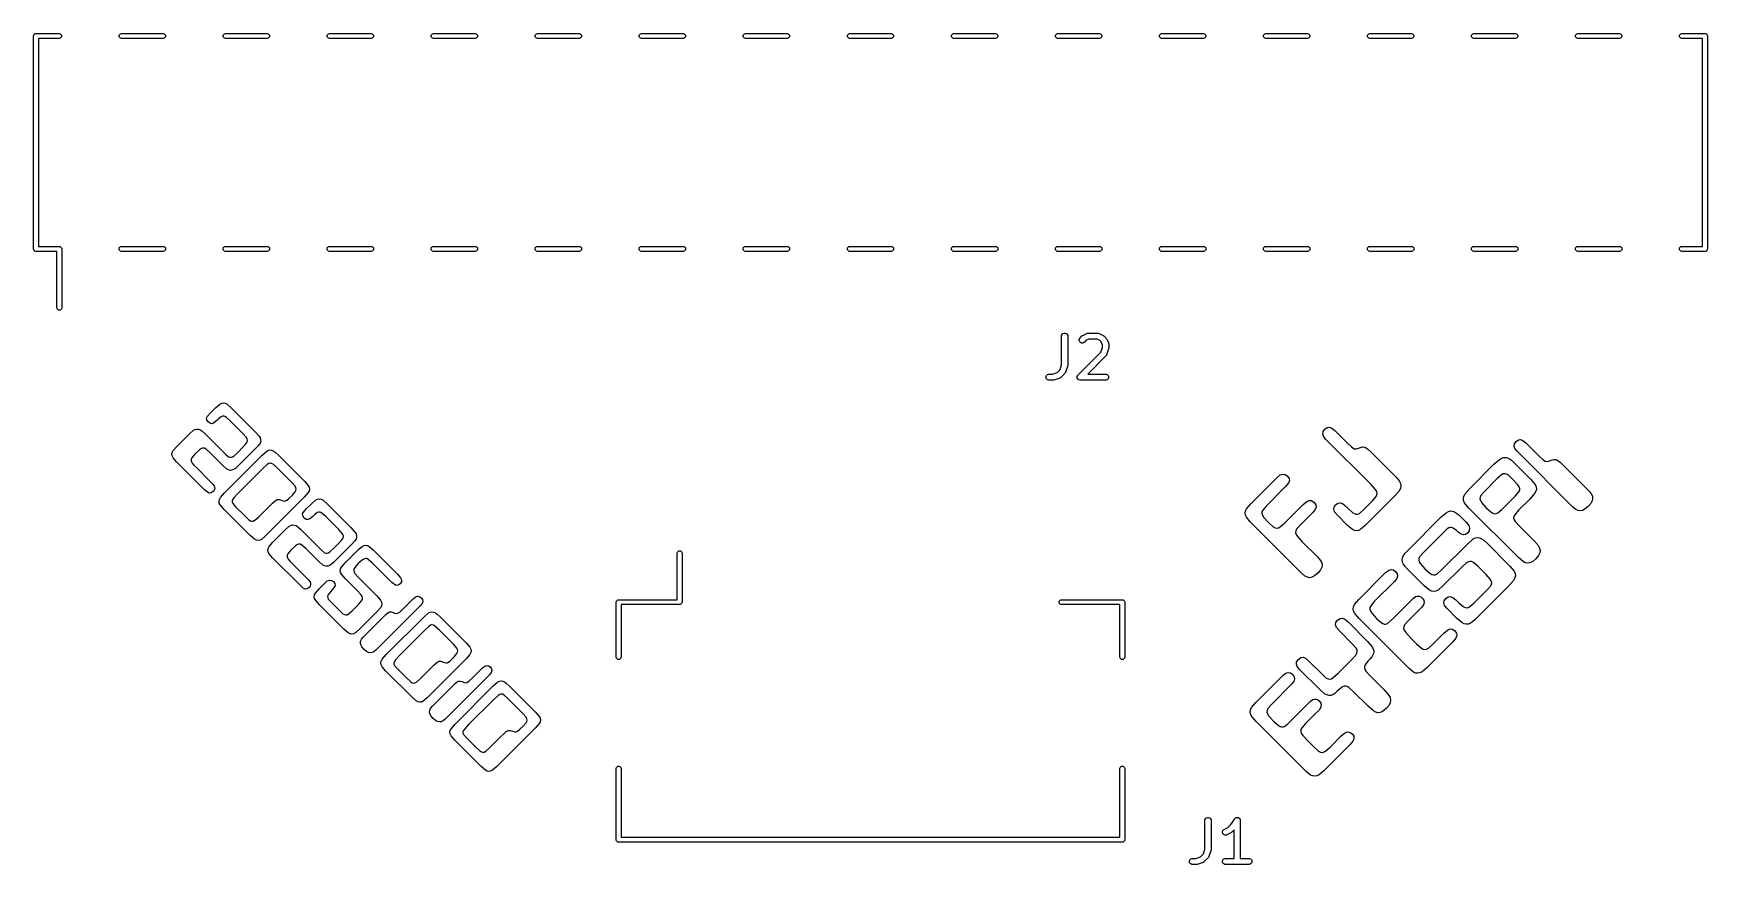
# Model space of a CAD drawing. Extents: x 135.5 to 176.4, y -99.8 to -79.5.
import ezdxf

# ---------------------------------------------------------------- set-up
doc = ezdxf.new("R2010")
doc.units = 0
doc.layers.add('BLACK', color=7, linetype='CONTINUOUS')

msp = doc.modelspace()

# ---------------------------------------------------------------- linework, layer by layer
at = {"layer": 'BLACK', "linetype": 'CONTINUOUS'}
for p, q in [((135.51, -79.575), (135.514567, -79.552039)), ((135.51, -84.775), (135.51, -79.575)), ((135.514567, -79.552039), (135.547039, -79.519567)), ((135.547039, -79.519567), (135.57, -79.515)), ((135.57, -79.515), (136.14, -79.515)), ((136.14, -79.635), (135.63, -79.635)), ((135.63, -79.635), (135.63, -84.715)), ((136.14, -79.515), (136.162961, -79.519567)), ((136.162961, -79.630433), (136.14, -79.635)), ((136.162961, -79.519567), (136.195433, -79.552039)), ((136.195433, -79.597961), (136.162961, -79.630433)), ((136.195433, -79.552039), (136.195433, -79.597961)), ((137.604567, -79.552039), (137.637039, -79.519567)), ((137.604567, -79.597961), (137.604567, -79.552039)), ((137.637039, -79.630433), (137.604567, -79.597961)), ((137.637039, -79.519567), (137.66, -79.515)), ((137.66, -79.635), (137.637039, -79.630433)), ((137.66, -79.515), (138.68, -79.515)), ((138.68, -79.635), (137.66, -79.635)), ((138.68, -79.515), (138.702961, -79.519567)), ((138.702961, -79.630433), (138.68, -79.635)), ((138.702961, -79.519567), (138.735433, -79.552039)), ((138.735433, -79.597961), (138.702961, -79.630433)), ((138.735433, -79.552039), (138.735433, -79.597961)), ((140.144567, -79.552039), (140.177039, -79.519567)), ((140.144567, -79.597961), (140.144567, -79.552039)), ((140.177039, -79.630433), (140.144567, -79.597961)), ((140.177039, -79.519567), (140.2, -79.515)), ((140.2, -79.635), (140.177039, -79.630433)), ((140.2, -79.515), (141.22, -79.515)), ((141.22, -79.635), (140.2, -79.635)), ((141.22, -79.515), (141.242961, -79.519567)), ((141.242961, -79.630433), (141.22, -79.635)), ((141.242961, -79.519567), (141.275433, -79.552039)), ((141.275433, -79.597961), (141.242961, -79.630433)), ((141.275433, -79.552039), (141.275433, -79.597961)), ((142.684567, -79.552039), (142.717039, -79.519567)), ((142.684567, -79.597961), (142.684567, -79.552039)), ((142.717039, -79.630433), (142.684567, -79.597961)), ((142.717039, -79.519567), (142.74, -79.515)), ((142.74, -79.635), (142.717039, -79.630433)), ((142.74, -79.515), (143.76, -79.515)), ((143.76, -79.635), (142.74, -79.635)), ((143.76, -79.515), (143.782961, -79.519567)), ((143.782961, -79.630433), (143.76, -79.635)), ((143.782961, -79.519567), (143.815433, -79.552039)), ((143.815433, -79.597961), (143.782961, -79.630433)), ((143.815433, -79.552039), (143.815433, -79.597961)), ((145.224567, -79.552039), (145.257039, -79.519567)), ((145.224567, -79.597961), (145.224567, -79.552039)), ((145.257039, -79.630433), (145.224567, -79.597961)), ((145.257039, -79.519567), (145.28, -79.515)), ((145.28, -79.635), (145.257039, -79.630433)), ((145.28, -79.515), (146.3, -79.515)), ((146.3, -79.635), (145.28, -79.635)), ((146.3, -79.515), (146.322961, -79.519567)), ((146.322961, -79.630433), (146.3, -79.635)), ((146.322961, -79.519567), (146.355433, -79.552039)), ((146.355433, -79.597961), (146.322961, -79.630433)), ((146.355433, -79.552039), (146.355433, -79.597961)), ((147.764567, -79.552039), (147.797039, -79.519567)), ((147.764567, -79.597961), (147.764567, -79.552039)), ((147.797039, -79.630433), (147.764567, -79.597961)), ((147.797039, -79.519567), (147.82, -79.515)), ((147.82, -79.635), (147.797039, -79.630433)), ((147.82, -79.515), (148.84, -79.515)), ((148.84, -79.635), (147.82, -79.635)), ((148.84, -79.515), (148.862961, -79.519567)), ((148.862961, -79.630433), (148.84, -79.635)), ((148.862961, -79.519567), (148.895433, -79.552039)), ((148.895433, -79.597961), (148.862961, -79.630433)), ((148.895433, -79.552039), (148.895433, -79.597961)), ((150.304567, -79.552039), (150.337039, -79.519567)), ((150.304567, -79.597961), (150.304567, -79.552039)), ((150.337039, -79.630433), (150.304567, -79.597961)), ((150.337039, -79.519567), (150.36, -79.515)), ((150.36, -79.635), (150.337039, -79.630433)), ((150.36, -79.515), (151.38, -79.515)), ((151.38, -79.635), (150.36, -79.635)), ((151.38, -79.515), (151.402961, -79.519567)), ((151.402961, -79.630433), (151.38, -79.635)), ((151.402961, -79.519567), (151.435433, -79.552039)), ((151.435433, -79.597961), (151.402961, -79.630433)), ((151.435433, -79.552039), (151.435433, -79.597961)), ((152.844567, -79.552039), (152.877039, -79.519567)), ((152.844567, -79.597961), (152.844567, -79.552039)), ((152.877039, -79.630433), (152.844567, -79.597961)), ((152.877039, -79.519567), (152.9, -79.515)), ((152.9, -79.635), (152.877039, -79.630433)), ((152.9, -79.515), (153.92, -79.515)), ((153.92, -79.635), (152.9, -79.635)), ((153.92, -79.515), (153.942961, -79.519567)), ((153.942961, -79.630433), (153.92, -79.635)), ((153.942961, -79.519567), (153.975433, -79.552039)), ((153.975433, -79.597961), (153.942961, -79.630433)), ((153.975433, -79.552039), (153.975433, -79.597961)), ((155.384567, -79.552039), (155.417039, -79.519567)), ((155.384567, -79.597961), (155.384567, -79.552039)), ((155.417039, -79.630433), (155.384567, -79.597961)), ((155.417039, -79.519567), (155.44, -79.515)), ((155.44, -79.635), (155.417039, -79.630433)), ((155.44, -79.515), (156.46, -79.515)), ((156.46, -79.635), (155.44, -79.635)), ((156.46, -79.515), (156.482961, -79.519567)), ((156.482961, -79.630433), (156.46, -79.635)), ((156.482961, -79.519567), (156.515433, -79.552039)), ((156.515433, -79.597961), (156.482961, -79.630433)), ((156.515433, -79.552039), (156.515433, -79.597961)), ((157.924567, -79.552039), (157.957039, -79.519567)), ((157.924567, -79.597961), (157.924567, -79.552039)), ((157.957039, -79.630433), (157.924567, -79.597961)), ((157.957039, -79.519567), (157.98, -79.515)), ((157.98, -79.635), (157.957039, -79.630433)), ((157.98, -79.515), (159, -79.515)), ((159, -79.635), (157.98, -79.635)), ((159, -79.515), (159.022961, -79.519567)), ((159.022961, -79.630433), (159, -79.635)), ((159.022961, -79.519567), (159.055433, -79.552039)), ((159.055433, -79.597961), (159.022961, -79.630433)), ((159.055433, -79.552039), (159.055433, -79.597961)), ((160.464567, -79.552039), (160.497039, -79.519567)), ((160.464567, -79.597961), (160.464567, -79.552039)), ((160.497039, -79.630433), (160.464567, -79.597961)), ((160.497039, -79.519567), (160.52, -79.515)), ((160.52, -79.635), (160.497039, -79.630433)), ((160.52, -79.515), (161.54, -79.515)), ((161.54, -79.635), (160.52, -79.635)), ((161.54, -79.515), (161.562961, -79.519567)), ((161.562961, -79.630433), (161.54, -79.635)), ((161.562961, -79.519567), (161.595433, -79.552039)), ((161.595433, -79.597961), (161.562961, -79.630433)), ((161.595433, -79.552039), (161.595433, -79.597961)), ((163.004567, -79.552039), (163.037039, -79.519567)), ((163.004567, -79.597961), (163.004567, -79.552039)), ((163.037039, -79.630433), (163.004567, -79.597961)), ((163.037039, -79.519567), (163.06, -79.515)), ((163.06, -79.635), (163.037039, -79.630433)), ((163.06, -79.515), (164.08, -79.515)), ((164.08, -79.635), (163.06, -79.635)), ((164.08, -79.515), (164.102961, -79.519567)), ((164.102961, -79.630433), (164.08, -79.635)), ((164.102961, -79.519567), (164.135433, -79.552039)), ((164.135433, -79.597961), (164.102961, -79.630433)), ((164.135433, -79.552039), (164.135433, -79.597961)), ((165.544567, -79.552039), (165.577039, -79.519567)), ((165.544567, -79.597961), (165.544567, -79.552039)), ((165.577039, -79.630433), (165.544567, -79.597961)), ((165.577039, -79.519567), (165.6, -79.515)), ((165.6, -79.635), (165.577039, -79.630433)), ((165.6, -79.515), (166.62, -79.515)), ((166.62, -79.635), (165.6, -79.635)), ((166.62, -79.515), (166.642961, -79.519567)), ((166.642961, -79.630433), (166.62, -79.635)), ((166.642961, -79.519567), (166.675433, -79.552039)), ((166.675433, -79.597961), (166.642961, -79.630433)), ((166.675433, -79.552039), (166.675433, -79.597961)), ((168.084567, -79.552039), (168.117039, -79.519567)), ((168.084567, -79.597961), (168.084567, -79.552039)), ((168.117039, -79.630433), (168.084567, -79.597961)), ((168.117039, -79.519567), (168.14, -79.515)), ((168.14, -79.635), (168.117039, -79.630433)), ((168.14, -79.515), (169.16, -79.515)), ((169.16, -79.635), (168.14, -79.635)), ((169.16, -79.515), (169.182961, -79.519567)), ((169.182961, -79.630433), (169.16, -79.635)), ((169.182961, -79.519567), (169.215433, -79.552039)), ((169.215433, -79.597961), (169.182961, -79.630433)), ((169.215433, -79.552039), (169.215433, -79.597961)), ((170.624567, -79.552039), (170.657039, -79.519567)), ((170.624567, -79.597961), (170.624567, -79.552039)), ((170.657039, -79.630433), (170.624567, -79.597961)), ((170.657039, -79.519567), (170.68, -79.515)), ((170.68, -79.635), (170.657039, -79.630433)), ((170.68, -79.515), (171.7, -79.515)), ((171.7, -79.635), (170.68, -79.635)), ((171.7, -79.515), (171.722961, -79.519567)), ((171.722961, -79.630433), (171.7, -79.635)), ((171.722961, -79.519567), (171.755433, -79.552039)), ((171.755433, -79.597961), (171.722961, -79.630433)), ((171.755433, -79.552039), (171.755433, -79.597961)), ((173.164567, -79.552039), (173.197039, -79.519567)), ((173.164567, -79.597961), (173.164567, -79.552039)), ((173.197039, -79.630433), (173.164567, -79.597961)), ((173.197039, -79.519567), (173.22, -79.515)), ((173.22, -79.635), (173.197039, -79.630433)), ((173.22, -79.515), (174.24, -79.515)), ((174.24, -79.635), (173.22, -79.635)), ((174.24, -79.515), (174.262961, -79.519567)), ((174.262961, -79.630433), (174.24, -79.635)), ((174.262961, -79.519567), (174.295433, -79.552039)), ((174.295433, -79.597961), (174.262961, -79.630433)), ((174.295433, -79.552039), (174.295433, -79.597961)), ((175.704567, -79.552039), (175.737039, -79.519567)), ((175.704567, -79.597961), (175.704567, -79.552039)), ((175.737039, -79.630433), (175.704567, -79.597961)), ((175.737039, -79.519567), (175.76, -79.515)), ((175.76, -79.635), (175.737039, -79.630433)), ((175.76, -79.515), (176.33, -79.515)), ((176.27, -79.635), (175.76, -79.635)), ((176.27, -84.715), (176.27, -79.635)), ((176.33, -79.515), (176.352961, -79.519567)), ((176.352961, -79.519567), (176.385433, -79.552039)), ((176.385433, -79.552039), (176.39, -79.575)), ((176.39, -79.575), (176.39, -84.775)), ((135.514567, -84.797961), (135.51, -84.775)), ((135.547039, -84.830433), (135.514567, -84.797961)), ((135.57, -84.835), (135.547039, -84.830433)), ((136.08, -84.835), (135.57, -84.835)), ((135.63, -84.715), (136.14, -84.715)), ((136.08, -86.215), (136.08, -84.835)), ((136.14, -84.715), (136.162961, -84.719567)), ((136.162961, -84.719567), (136.195433, -84.752039)), ((136.195433, -84.752039), (136.2, -84.775)), ((136.2, -84.775), (136.2, -86.215)), ((137.604567, -84.752039), (137.637039, -84.719567)), ((137.604567, -84.797961), (137.604567, -84.752039)), ((137.637039, -84.830433), (137.604567, -84.797961)), ((137.637039, -84.719567), (137.66, -84.715)), ((137.66, -84.835), (137.637039, -84.830433)), ((137.66, -84.715), (138.68, -84.715)), ((138.68, -84.835), (137.66, -84.835)), ((138.68, -84.715), (138.702961, -84.719567)), ((138.702961, -84.830433), (138.68, -84.835)), ((138.702961, -84.719567), (138.735433, -84.752039)), ((138.735433, -84.797961), (138.702961, -84.830433)), ((138.735433, -84.752039), (138.735433, -84.797961)), ((140.144567, -84.752039), (140.177039, -84.719567)), ((140.144567, -84.797961), (140.144567, -84.752039)), ((140.177039, -84.830433), (140.144567, -84.797961)), ((140.177039, -84.719567), (140.2, -84.715)), ((140.2, -84.835), (140.177039, -84.830433)), ((140.2, -84.715), (141.22, -84.715)), ((141.22, -84.835), (140.2, -84.835)), ((141.22, -84.715), (141.242961, -84.719567)), ((141.242961, -84.830433), (141.22, -84.835)), ((141.242961, -84.719567), (141.275433, -84.752039)), ((141.275433, -84.797961), (141.242961, -84.830433)), ((141.275433, -84.752039), (141.275433, -84.797961)), ((142.684567, -84.752039), (142.717039, -84.719567)), ((142.684567, -84.797961), (142.684567, -84.752039)), ((142.717039, -84.830433), (142.684567, -84.797961)), ((142.717039, -84.719567), (142.74, -84.715)), ((142.74, -84.835), (142.717039, -84.830433)), ((142.74, -84.715), (143.76, -84.715)), ((143.76, -84.835), (142.74, -84.835)), ((143.76, -84.715), (143.782961, -84.719567)), ((143.782961, -84.830433), (143.76, -84.835)), ((143.782961, -84.719567), (143.815433, -84.752039)), ((143.815433, -84.797961), (143.782961, -84.830433)), ((143.815433, -84.752039), (143.815433, -84.797961)), ((145.224567, -84.752039), (145.257039, -84.719567)), ((145.224567, -84.797961), (145.224567, -84.752039)), ((145.257039, -84.830433), (145.224567, -84.797961)), ((145.257039, -84.719567), (145.28, -84.715)), ((145.28, -84.835), (145.257039, -84.830433)), ((145.28, -84.715), (146.3, -84.715)), ((146.3, -84.835), (145.28, -84.835)), ((146.3, -84.715), (146.322961, -84.719567)), ((146.322961, -84.830433), (146.3, -84.835)), ((146.322961, -84.719567), (146.355433, -84.752039)), ((146.355433, -84.797961), (146.322961, -84.830433)), ((146.355433, -84.752039), (146.355433, -84.797961)), ((147.764567, -84.752039), (147.797039, -84.719567)), ((147.764567, -84.797961), (147.764567, -84.752039)), ((147.797039, -84.830433), (147.764567, -84.797961)), ((147.797039, -84.719567), (147.82, -84.715)), ((147.82, -84.835), (147.797039, -84.830433)), ((147.82, -84.715), (148.84, -84.715)), ((148.84, -84.835), (147.82, -84.835)), ((148.84, -84.715), (148.862961, -84.719567)), ((148.862961, -84.830433), (148.84, -84.835)), ((148.862961, -84.719567), (148.895433, -84.752039)), ((148.895433, -84.797961), (148.862961, -84.830433)), ((148.895433, -84.752039), (148.895433, -84.797961)), ((150.304567, -84.752039), (150.337039, -84.719567)), ((150.304567, -84.797961), (150.304567, -84.752039)), ((150.337039, -84.830433), (150.304567, -84.797961)), ((150.337039, -84.719567), (150.36, -84.715)), ((150.36, -84.835), (150.337039, -84.830433)), ((150.36, -84.715), (151.38, -84.715)), ((151.38, -84.835), (150.36, -84.835)), ((151.38, -84.715), (151.402961, -84.719567)), ((151.402961, -84.830433), (151.38, -84.835)), ((151.402961, -84.719567), (151.435433, -84.752039)), ((151.435433, -84.797961), (151.402961, -84.830433)), ((151.435433, -84.752039), (151.435433, -84.797961)), ((152.844567, -84.752039), (152.877039, -84.719567)), ((152.844567, -84.797961), (152.844567, -84.752039)), ((152.877039, -84.830433), (152.844567, -84.797961)), ((152.877039, -84.719567), (152.9, -84.715)), ((152.9, -84.835), (152.877039, -84.830433)), ((152.9, -84.715), (153.92, -84.715)), ((153.92, -84.835), (152.9, -84.835)), ((153.92, -84.715), (153.942961, -84.719567)), ((153.942961, -84.830433), (153.92, -84.835)), ((153.942961, -84.719567), (153.975433, -84.752039)), ((153.975433, -84.797961), (153.942961, -84.830433)), ((153.975433, -84.752039), (153.975433, -84.797961)), ((155.384567, -84.752039), (155.417039, -84.719567)), ((155.384567, -84.797961), (155.384567, -84.752039)), ((155.417039, -84.830433), (155.384567, -84.797961)), ((155.417039, -84.719567), (155.44, -84.715)), ((155.44, -84.835), (155.417039, -84.830433)), ((155.44, -84.715), (156.46, -84.715)), ((156.46, -84.835), (155.44, -84.835)), ((156.46, -84.715), (156.482961, -84.719567)), ((156.482961, -84.830433), (156.46, -84.835)), ((156.482961, -84.719567), (156.515433, -84.752039)), ((156.515433, -84.797961), (156.482961, -84.830433)), ((156.515433, -84.752039), (156.515433, -84.797961)), ((157.924567, -84.752039), (157.957039, -84.719567)), ((157.924567, -84.797961), (157.924567, -84.752039)), ((157.957039, -84.830433), (157.924567, -84.797961)), ((157.957039, -84.719567), (157.98, -84.715)), ((157.98, -84.835), (157.957039, -84.830433)), ((157.98, -84.715), (159, -84.715)), ((159, -84.835), (157.98, -84.835)), ((159, -84.715), (159.022961, -84.719567)), ((159.022961, -84.830433), (159, -84.835)), ((159.022961, -84.719567), (159.055433, -84.752039)), ((159.055433, -84.797961), (159.022961, -84.830433)), ((159.055433, -84.752039), (159.055433, -84.797961)), ((160.464567, -84.752039), (160.497039, -84.719567)), ((160.464567, -84.797961), (160.464567, -84.752039)), ((160.497039, -84.830433), (160.464567, -84.797961)), ((160.497039, -84.719567), (160.52, -84.715)), ((160.52, -84.835), (160.497039, -84.830433)), ((160.52, -84.715), (161.54, -84.715)), ((161.54, -84.835), (160.52, -84.835)), ((161.54, -84.715), (161.562961, -84.719567)), ((161.562961, -84.830433), (161.54, -84.835)), ((161.562961, -84.719567), (161.595433, -84.752039)), ((161.595433, -84.797961), (161.562961, -84.830433)), ((161.595433, -84.752039), (161.595433, -84.797961)), ((163.004567, -84.752039), (163.037039, -84.719567)), ((163.004567, -84.797961), (163.004567, -84.752039)), ((163.037039, -84.830433), (163.004567, -84.797961)), ((163.037039, -84.719567), (163.06, -84.715)), ((163.06, -84.835), (163.037039, -84.830433)), ((163.06, -84.715), (164.08, -84.715)), ((164.08, -84.835), (163.06, -84.835)), ((164.08, -84.715), (164.102961, -84.719567)), ((164.102961, -84.830433), (164.08, -84.835)), ((164.102961, -84.719567), (164.135433, -84.752039)), ((164.135433, -84.797961), (164.102961, -84.830433)), ((164.135433, -84.752039), (164.135433, -84.797961)), ((165.544567, -84.752039), (165.577039, -84.719567)), ((165.544567, -84.797961), (165.544567, -84.752039)), ((165.577039, -84.830433), (165.544567, -84.797961)), ((165.577039, -84.719567), (165.6, -84.715)), ((165.6, -84.835), (165.577039, -84.830433)), ((165.6, -84.715), (166.62, -84.715)), ((166.62, -84.835), (165.6, -84.835)), ((166.62, -84.715), (166.642961, -84.719567)), ((166.642961, -84.830433), (166.62, -84.835)), ((166.642961, -84.719567), (166.675433, -84.752039)), ((166.675433, -84.797961), (166.642961, -84.830433)), ((166.675433, -84.752039), (166.675433, -84.797961)), ((168.084567, -84.752039), (168.117039, -84.719567)), ((168.084567, -84.797961), (168.084567, -84.752039)), ((168.117039, -84.830433), (168.084567, -84.797961)), ((168.117039, -84.719567), (168.14, -84.715)), ((168.14, -84.835), (168.117039, -84.830433)), ((168.14, -84.715), (169.16, -84.715)), ((169.16, -84.835), (168.14, -84.835)), ((169.16, -84.715), (169.182961, -84.719567)), ((169.182961, -84.830433), (169.16, -84.835)), ((169.182961, -84.719567), (169.215433, -84.752039)), ((169.215433, -84.797961), (169.182961, -84.830433)), ((169.215433, -84.752039), (169.215433, -84.797961)), ((170.624567, -84.752039), (170.657039, -84.719567)), ((170.624567, -84.797961), (170.624567, -84.752039)), ((170.657039, -84.830433), (170.624567, -84.797961)), ((170.657039, -84.719567), (170.68, -84.715)), ((170.68, -84.835), (170.657039, -84.830433)), ((170.68, -84.715), (171.7, -84.715)), ((171.7, -84.835), (170.68, -84.835)), ((171.7, -84.715), (171.722961, -84.719567)), ((171.722961, -84.830433), (171.7, -84.835)), ((171.722961, -84.719567), (171.755433, -84.752039)), ((171.755433, -84.797961), (171.722961, -84.830433)), ((171.755433, -84.752039), (171.755433, -84.797961)), ((173.164567, -84.752039), (173.197039, -84.719567)), ((173.164567, -84.797961), (173.164567, -84.752039)), ((173.197039, -84.830433), (173.164567, -84.797961)), ((173.197039, -84.719567), (173.22, -84.715)), ((173.22, -84.835), (173.197039, -84.830433)), ((173.22, -84.715), (174.24, -84.715)), ((174.24, -84.835), (173.22, -84.835)), ((174.24, -84.715), (174.262961, -84.719567)), ((174.262961, -84.830433), (174.24, -84.835)), ((174.262961, -84.719567), (174.295433, -84.752039)), ((174.295433, -84.797961), (174.262961, -84.830433)), ((174.295433, -84.752039), (174.295433, -84.797961)), ((175.704567, -84.752039), (175.737039, -84.719567)), ((175.704567, -84.797961), (175.704567, -84.752039)), ((175.737039, -84.830433), (175.704567, -84.797961)), ((175.737039, -84.719567), (175.76, -84.715)), ((175.76, -84.835), (175.737039, -84.830433)), ((175.76, -84.715), (176.27, -84.715)), ((176.33, -84.835), (175.76, -84.835)), ((176.352961, -84.830433), (176.33, -84.835)), ((176.385433, -84.797961), (176.352961, -84.830433)), ((176.39, -84.775), (176.385433, -84.797961)), ((136.084567, -86.237961), (136.08, -86.215)), ((136.117039, -86.270433), (136.084567, -86.237961)), ((136.195433, -86.237961), (136.162961, -86.270433)), ((136.2, -86.215), (136.195433, -86.237961)), ((136.162961, -86.270433), (136.117039, -86.270433)), ((160.616666, -86.904819), (160.618107, -86.890187)), ((160.616666, -87.606934), (160.616666, -86.904819)), ((160.618107, -86.890187), (160.629306, -86.863151)), ((160.629306, -86.863151), (160.649998, -86.842459)), ((160.649998, -86.842459), (160.677034, -86.83126)), ((160.677034, -86.83126), (160.706298, -86.83126)), ((160.706298, -86.83126), (160.733334, -86.842459)), ((160.733334, -86.842459), (160.754026, -86.863151)), ((160.754026, -86.863151), (160.765225, -86.890187)), ((160.765225, -86.890187), (160.766666, -86.904819)), ((160.766666, -86.904819), (160.766666, -87.619104)), ((161.046679, -86.985426), (161.057878, -86.958389)), ((161.046679, -87.014688), (161.046679, -86.985426)), ((161.057878, -87.041725), (161.046679, -87.014688)), ((161.057878, -86.958389), (161.067205, -86.947024)), ((161.07857, -87.062417), (161.057878, -87.041725)), ((161.067205, -86.947024), (161.114824, -86.899405)), ((161.105607, -87.073616), (161.07857, -87.062417)), ((161.134869, -87.073616), (161.105607, -87.073616)), ((161.114824, -86.899405), (161.120573, -86.894686)), ((161.120573, -86.894686), (161.121873, -86.893188)), ((161.121873, -86.893188), (161.124132, -86.891766)), ((161.124132, -86.891766), (161.126189, -86.890078)), ((161.126189, -86.890078), (161.128016, -86.88932)), ((161.128016, -86.88932), (161.134316, -86.885356)), ((161.134316, -86.885356), (161.229554, -86.837737)), ((161.161906, -87.062417), (161.134869, -87.073616)), ((161.173271, -87.05309), (161.161906, -87.062417)), ((161.212284, -87.014077), (161.173271, -87.05309)), ((161.2808, -86.979819), (161.212284, -87.014077)), ((161.229554, -86.837737), (161.243285, -86.832482)), ((161.243285, -86.832482), (161.245974, -86.83229)), ((161.245974, -86.83229), (161.248463, -86.83126)), ((161.248463, -86.83126), (161.263095, -86.829819)), ((161.263095, -86.829819), (161.50119, -86.829819)), ((161.483485, -86.979819), (161.2808, -86.979819)), ((161.552001, -87.014077), (161.483485, -86.979819)), ((161.50119, -86.829819), (161.515822, -86.83126)), ((161.515822, -86.83126), (161.518311, -86.832291)), ((161.518311, -86.832291), (161.520999, -86.832482)), ((161.520999, -86.832482), (161.534731, -86.837737)), ((161.534731, -86.837737), (161.629969, -86.885356)), ((161.582408, -87.044484), (161.552001, -87.014077)), ((161.616666, -87.113), (161.582408, -87.044484)), ((161.629969, -86.885356), (161.636268, -86.88932)), ((161.636268, -86.88932), (161.638096, -86.890078)), ((161.638096, -86.890078), (161.640152, -86.891766)), ((161.640152, -86.891766), (161.642412, -86.893188)), ((161.642412, -86.893188), (161.643711, -86.894686)), ((161.643711, -86.894686), (161.649461, -86.899405)), ((161.649461, -86.899405), (161.69708, -86.947024)), ((161.69708, -86.947024), (161.701798, -86.952773)), ((161.701798, -86.952773), (161.703297, -86.954073)), ((161.703297, -86.954073), (161.704718, -86.956332)), ((161.704718, -86.956332), (161.706407, -86.958389)), ((161.706407, -86.958389), (161.707164, -86.960216)), ((161.707164, -86.960216), (161.711129, -86.966516)), ((161.711129, -86.966516), (161.758748, -87.061754)), ((161.758748, -87.061754), (161.764003, -87.075485)), ((161.019586, -87.851786), (161.578494, -87.292876)), ((161.69708, -87.386423), (161.253685, -87.829819)), ((161.578494, -87.292876), (161.616666, -87.178363)), ((161.616666, -87.178363), (161.616666, -87.113)), ((161.706408, -87.375058), (161.69708, -87.386423)), ((161.707439, -87.372567), (161.706408, -87.375058)), ((161.709204, -87.370533), (161.707439, -87.372567)), ((161.715198, -87.357107), (161.709204, -87.370533)), ((161.762817, -87.214251), (161.715198, -87.357107)), ((161.764466, -87.206995), (161.762817, -87.214251)), ((161.764003, -87.075485), (161.764194, -87.078174)), ((161.764194, -87.078174), (161.765225, -87.080663)), ((161.765225, -87.205165), (161.764466, -87.206995)), ((161.765225, -87.080663), (161.766666, -87.095295)), ((161.765486, -87.202511), (161.765225, -87.205165)), ((161.766077, -87.199914), (161.765486, -87.202511)), ((161.766666, -87.190533), (161.765936, -87.197939)), ((161.765936, -87.197939), (161.766077, -87.199914)), ((161.766666, -87.095295), (161.766666, -87.190533)), ((160.237155, -87.890187), (160.248354, -87.863151)), ((160.237155, -87.919451), (160.237155, -87.890187)), ((160.248354, -87.863151), (160.269046, -87.842459)), ((160.269046, -87.842459), (160.296082, -87.83126)), ((160.296082, -87.83126), (160.310714, -87.829819)), ((160.310714, -87.829819), (160.393782, -87.829819)), ((160.393782, -87.829819), (160.508295, -87.791647)), ((160.508295, -87.791647), (160.578494, -87.721447)), ((160.578494, -87.721447), (160.616666, -87.606934)), ((160.697081, -87.814993), (160.601842, -87.910233)), ((160.706408, -87.803628), (160.697081, -87.814993)), ((160.707438, -87.801139), (160.706408, -87.803628)), ((160.709204, -87.799104), (160.707438, -87.801139)), ((160.715198, -87.785678), (160.709204, -87.799104)), ((160.762817, -87.642822), (160.715198, -87.785678)), ((160.764466, -87.635566), (160.762817, -87.642822)), ((160.765225, -87.633736), (160.764466, -87.635566)), ((160.765486, -87.631082), (160.765225, -87.633736)), ((160.766077, -87.628485), (160.765486, -87.631082)), ((160.766666, -87.619104), (160.765936, -87.62651)), ((160.765936, -87.62651), (160.766077, -87.628485)), ((160.99906, -87.890187), (161.010259, -87.863151)), ((160.99906, -87.919451), (160.99906, -87.890187)), ((161.010259, -87.863151), (161.019586, -87.851786)), ((161.253685, -87.829819), (161.691666, -87.829819)), ((161.691666, -87.829819), (161.706298, -87.83126)), ((161.706298, -87.83126), (161.733334, -87.842459)), ((161.733334, -87.842459), (161.754026, -87.863151)), ((161.754026, -87.863151), (161.765225, -87.890187)), ((161.765225, -87.890187), (161.765225, -87.919451)), ((160.248354, -87.946487), (160.237155, -87.919451)), ((160.269046, -87.967179), (160.248354, -87.946487)), ((160.296082, -87.978378), (160.269046, -87.967179)), ((160.310714, -87.979819), (160.296082, -87.978378)), ((160.405952, -87.979819), (160.310714, -87.979819)), ((160.413357, -87.979089), (160.405952, -87.979819)), ((160.415332, -87.97923), (160.413357, -87.979089)), ((160.417929, -87.978639), (160.415332, -87.97923)), ((160.420584, -87.978378), (160.417929, -87.978639)), ((160.422415, -87.977619), (160.420584, -87.978378)), ((160.429669, -87.97597), (160.422415, -87.977619)), ((160.572526, -87.928351), (160.429669, -87.97597)), ((160.585951, -87.922357), (160.572526, -87.928351)), ((160.587986, -87.920591), (160.585951, -87.922357)), ((160.590477, -87.91956), (160.587986, -87.920591)), ((160.601842, -87.910233), (160.590477, -87.91956)), ((161.010259, -87.946487), (160.99906, -87.919451)), ((161.030951, -87.967179), (161.010259, -87.946487)), ((161.057987, -87.978378), (161.030951, -87.967179)), ((161.072619, -87.979819), (161.057987, -87.978378)), ((161.691666, -87.979819), (161.072619, -87.979819)), ((161.706298, -87.978378), (161.691666, -87.979819)), ((161.733334, -87.967179), (161.706298, -87.978378)), ((161.754026, -87.946487), (161.733334, -87.967179)), ((161.765225, -87.919451), (161.754026, -87.946487)), ((139.833557, -88.77464), (139.953847, -88.654351)), ((139.953847, -88.654351), (140.06032, -88.56204)), ((140.06032, -88.56204), (140.106182, -88.538923)), ((140.106182, -88.538923), (140.148054, -88.533198)), ((140.148054, -88.533198), (140.190245, -88.542464)), ((140.190245, -88.542464), (140.238811, -88.569207)), ((140.238811, -88.569207), (140.354438, -88.670844)), ((140.354438, -88.670844), (140.918322, -89.234729)), ((139.738742, -88.904343), (139.762554, -88.856599)), ((139.742368, -88.948955), (139.738742, -88.904343)), ((139.780623, -89.003389), (139.742368, -88.948955)), ((139.762554, -88.856599), (139.833557, -88.77464)), ((139.829277, -89.037396), (139.780623, -89.003389)), ((139.87138, -89.041471), (139.829277, -89.037396)), ((139.91617, -89.021725), (139.87138, -89.041471)), ((139.986574, -88.965135), (139.91617, -89.021725)), ((140.031564, -88.924117), (139.986574, -88.965135)), ((140.09702, -88.872133), (140.031564, -88.924117)), ((140.126331, -88.861688), (140.09702, -88.872133)), ((140.156085, -88.860907), (140.126331, -88.861688)), ((140.186235, -88.869547), (140.156085, -88.860907)), ((140.221541, -88.890267), (140.186235, -88.869547)), ((140.305821, -88.964876), (140.221541, -88.890267)), ((140.624377, -89.283432), (140.305821, -88.964876)), ((139.014932, -89.593266), (139.316908, -89.29129)), ((139.316908, -89.29129), (139.414918, -89.203296)), ((139.414918, -89.203296), (139.450655, -89.18347)), ((139.450655, -89.18347), (139.4878, -89.1729)), ((139.4878, -89.1729), (139.537019, -89.173856)), ((139.537019, -89.173856), (139.581148, -89.188875)), ((139.581148, -89.188875), (139.624988, -89.218507)), ((139.624988, -89.218507), (139.691247, -89.278769)), ((139.691247, -89.278769), (140.146241, -89.733762)), ((140.615655, -89.626857), (140.706326, -89.526515)), ((140.709693, -89.37842), (140.624377, -89.283432)), ((140.706326, -89.526515), (140.729715, -89.486226)), ((140.731166, -89.417051), (140.709693, -89.37842)), ((140.729715, -89.486226), (140.737067, -89.451561)), ((140.737067, -89.451561), (140.731166, -89.417051)), ((140.918322, -89.234729), (141.018837, -89.347333)), ((141.045174, -89.518743), (141.007265, -89.570814)), ((141.018837, -89.347333), (141.04445, -89.390813)), ((141.04445, -89.390813), (141.056141, -89.428677)), ((141.059077, -89.474099), (141.045174, -89.518743)), ((141.056141, -89.428677), (141.059077, -89.474099)), ((166.993545, -89.28778), (167.004064, -89.231781)), ((167.01077, -89.347544), (166.993545, -89.28778)), ((167.004064, -89.231781), (167.045253, -89.173938)), ((167.063711, -89.416914), (167.01077, -89.347544)), ((167.045253, -89.173938), (167.098722, -89.136865)), ((168.176907, -90.53011), (167.063711, -89.416914)), ((167.098722, -89.136865), (167.152661, -89.128588)), ((167.152661, -89.128588), (167.212785, -89.147878)), ((167.212785, -89.147878), (167.285206, -89.20427)), ((167.285206, -89.20427), (167.590895, -89.509959)), ((167.590895, -89.509959), (167.692252, -89.608941)), ((171.678978, -89.531655), (171.718999, -89.475192)), ((171.718999, -89.475192), (171.771139, -89.439266)), ((171.771139, -89.439266), (171.824234, -89.43153)), ((171.824234, -89.43153), (171.883999, -89.451138)), ((171.883999, -89.451138), (171.956577, -89.507898)), ((171.956577, -89.507898), (172.272089, -89.82341)), ((138.889547, -89.78756), (138.897627, -89.74634)), ((138.895656, -89.828523), (138.889547, -89.78756)), ((138.917612, -89.872617), (138.895656, -89.828523)), ((138.897627, -89.74634), (138.921843, -89.700343)), ((139.00431, -89.973478), (138.917612, -89.872617)), ((138.921843, -89.700343), (139.014932, -89.593266)), ((139.36387, -89.911067), (139.363106, -89.946795)), ((139.377355, -89.876762), (139.36387, -89.911067)), ((139.451014, -89.789632), (139.377355, -89.876762)), ((139.567763, -89.680655), (139.451014, -89.789632)), ((139.612821, -89.650768), (139.567763, -89.680655)), ((139.649021, -89.639637), (139.612821, -89.650768)), ((139.68476, -89.643169), (139.649021, -89.639637)), ((139.723543, -89.663557), (139.68476, -89.643169)), ((139.820604, -89.750774), (139.723543, -89.663557)), ((140.12733, -90.057499), (139.820604, -89.750774)), ((140.146241, -89.733762), (140.203665, -89.791187)), ((140.174478, -90.730188), (141.097331, -89.807335)), ((140.203665, -89.791187), (140.275597, -89.84982)), ((140.275597, -89.84982), (140.306976, -89.861762)), ((140.306976, -89.861762), (140.337685, -89.862514)), ((140.337685, -89.862514), (140.368903, -89.85208)), ((140.368903, -89.85208), (140.40884, -89.825728)), ((140.40884, -89.825728), (140.507541, -89.734971)), ((140.941033, -89.641019), (140.501928, -90.080123)), ((140.507541, -89.734971), (140.615655, -89.626857)), ((141.007265, -89.570814), (140.941033, -89.641019)), ((141.097331, -89.807335), (141.209072, -89.709583)), ((141.209072, -89.709583), (141.250338, -89.689664)), ((141.250338, -89.689664), (141.290071, -89.683332)), ((141.290071, -89.683332), (141.3336, -89.689686)), ((141.3336, -89.689686), (141.376942, -89.70941)), ((141.376942, -89.70941), (141.421688, -89.742892)), ((141.421688, -89.742892), (141.492741, -89.809148)), ((141.492741, -89.809148), (142.125881, -90.442287)), ((167.692252, -89.608941), (167.757772, -89.652873)), ((167.757772, -89.652873), (167.814009, -89.656651)), ((167.814009, -89.656651), (167.890863, -89.630961)), ((167.890863, -89.630961), (167.96286, -89.609912)), ((167.96286, -89.609912), (168.022875, -89.616389)), ((168.022875, -89.616389), (168.090123, -89.658162)), ((168.090123, -89.658162), (168.181441, -89.744299)), ((168.181441, -89.744299), (168.782781, -90.345639)), ((171.174004, -90.034003), (171.308499, -89.912246)), ((171.308499, -89.912246), (171.357488, -89.883463)), ((171.357488, -89.883463), (171.404243, -89.869609)), ((171.404243, -89.869609), (171.470087, -89.864644)), ((171.470087, -89.864644), (171.529886, -89.883857)), ((171.529886, -89.883857), (171.600372, -89.93405)), ((171.600372, -89.93405), (171.693849, -90.022561)), ((171.668973, -89.586718), (171.678978, -89.531655)), ((171.68639, -89.645941), (171.668973, -89.586718)), ((171.7394, -89.715145), (171.68639, -89.645941)), ((173.103667, -91.079413), (171.7394, -89.715145)), ((172.272089, -89.82341), (172.363515, -89.910087)), ((172.363515, -89.910087), (172.426877, -89.954235)), ((172.539675, -89.947003), (172.574432, -89.932323)), ((172.574432, -89.932323), (172.640733, -89.914104)), ((172.640733, -89.914104), (172.690145, -89.916347)), ((172.690145, -89.916347), (172.737021, -89.937848)), ((139.684944, -90.654111), (139.00431, -89.973478)), ((139.363106, -89.946795), (139.368547, -89.97555)), ((139.368547, -89.97555), (139.38884, -90.007414)), ((139.38884, -90.007414), (139.428994, -90.053613)), ((139.428994, -90.053613), (139.496176, -90.122695)), ((139.496176, -90.122695), (139.816718, -90.443237)), ((140.233889, -90.152142), (140.12733, -90.057499)), ((140.272387, -90.172205), (140.233889, -90.152142)), ((140.31152, -90.181415), (140.272387, -90.172205)), ((140.355218, -90.179128), (140.31152, -90.181415)), ((140.398305, -90.16354), (140.355218, -90.179128)), ((140.441283, -90.134892), (140.398305, -90.16354)), ((140.501928, -90.080123), (140.441283, -90.134892)), ((141.110889, -90.137116), (140.50426, -90.743745)), ((141.216153, -90.039624), (141.110889, -90.137116)), ((141.256817, -90.014081), (141.216153, -90.039624)), ((141.290589, -90.005428), (141.256817, -90.014081)), ((141.324427, -90.010699), (141.290589, -90.005428)), ((141.363817, -90.032716), (141.324427, -90.010699)), ((141.4639, -90.122954), (141.363817, -90.032716)), ((141.827963, -90.487018), (141.4639, -90.122954)), ((165.87679, -90.356217), (165.955728, -90.294421)), ((165.955728, -90.294421), (166.020603, -90.273024)), ((166.020603, -90.273024), (166.078105, -90.281295)), ((166.078105, -90.281295), (166.134446, -90.320057)), ((166.134446, -90.320057), (166.174558, -90.378218)), ((170.592849, -90.615158), (171.174004, -90.034003)), ((171.359879, -90.288744), (171.257119, -90.379199)), ((171.401852, -90.267593), (171.359879, -90.288744)), ((171.440619, -90.263702), (171.401852, -90.267593)), ((171.479879, -90.274169), (171.440619, -90.263702)), ((171.526, -90.301157), (171.479879, -90.274169)), ((171.639122, -90.40219), (171.526, -90.301157)), ((171.693849, -90.022561), (172.068836, -90.397549)), ((172.426877, -89.954235), (172.479552, -89.963949)), ((172.479552, -89.963949), (172.539675, -89.947003)), ((172.737021, -89.937848), (172.800569, -89.990935)), ((172.800569, -89.990935), (172.875156, -90.065522)), ((172.875156, -90.065522), (173.496357, -90.686723)), ((139.756616, -90.714655), (139.684944, -90.654111)), ((139.804024, -90.736405), (139.756616, -90.714655)), ((139.84898, -90.733167), (139.804024, -90.736405)), ((139.816718, -90.443237), (139.89409, -90.522682)), ((139.897976, -90.699792), (139.84898, -90.733167)), ((139.89409, -90.522682), (139.924314, -90.566895)), ((139.922698, -90.667105), (139.897976, -90.699792)), ((139.93459, -90.632436), (139.922698, -90.667105)), ((139.924314, -90.566895), (139.935004, -90.5971)), ((139.935004, -90.5971), (139.93459, -90.632436)), ((140.07569, -90.842965), (140.174478, -90.730188)), ((140.50426, -90.743745), (140.401586, -90.854191)), ((141.899377, -90.570176), (141.827963, -90.487018)), ((141.83159, -90.78649), (141.900241, -90.706096)), ((141.918022, -90.606583), (141.899377, -90.570176)), ((141.900241, -90.706096), (141.918174, -90.670628)), ((141.923642, -90.638654), (141.918022, -90.606583)), ((141.918174, -90.670628), (141.923642, -90.638654)), ((142.217501, -90.725957), (142.123722, -90.833725)), ((142.125881, -90.442287), (142.218537, -90.549106)), ((142.242197, -90.679043), (142.217501, -90.725957)), ((142.218537, -90.549106), (142.242385, -90.595071)), ((142.249624, -90.637013), (142.242197, -90.679043)), ((142.242385, -90.595071), (142.249624, -90.637013)), ((165.236268, -90.99674), (165.87679, -90.356217)), ((166.095911, -90.565407), (165.608664, -91.052653)), ((166.158009, -90.489305), (166.095911, -90.565407)), ((166.180536, -90.432855), (166.158009, -90.489305)), ((166.174558, -90.378218), (166.180536, -90.432855)), ((168.28474, -90.650249), (168.176907, -90.53011)), ((168.313113, -90.698504), (168.28474, -90.650249)), ((168.323059, -90.738868), (168.313113, -90.698504)), ((168.318332, -90.778837), (168.323059, -90.738868)), ((168.851593, -90.698122), (168.773929, -90.788845)), ((168.782781, -90.345639), (168.856978, -90.433428)), ((168.891237, -90.625204), (168.851593, -90.698122)), ((168.856978, -90.433428), (168.893804, -90.505029)), ((168.903675, -90.565191), (168.891237, -90.625204)), ((168.893804, -90.505029), (168.903675, -90.565191)), ((170.439483, -90.813325), (170.472171, -90.753539)), ((170.472171, -90.753539), (170.592849, -90.615158)), ((170.940528, -90.69579), (170.855146, -90.796067)), ((171.257119, -90.379199), (170.940528, -90.69579)), ((171.760448, -90.533231), (171.639122, -90.40219)), ((171.692337, -90.814417), (171.782792, -90.709283)), ((171.793847, -90.584282), (171.760448, -90.533231)), ((171.782792, -90.709283), (171.803506, -90.664988)), ((171.806539, -90.624873), (171.793847, -90.584282)), ((171.803506, -90.664988), (171.806539, -90.624873)), ((172.16825, -90.749329), (172.047464, -90.887601)), ((172.068836, -90.397549), (172.177749, -90.526754)), ((172.200616, -90.689625), (172.16825, -90.749329)), ((172.177749, -90.526754), (172.205094, -90.584261)), ((172.211966, -90.636962), (172.200616, -90.689625)), ((172.205094, -90.584261), (172.211966, -90.636962)), ((173.496357, -90.686723), (173.550747, -90.753193)), ((173.550747, -90.753193), (173.578329, -90.81302)), ((140.040545, -90.934758), (140.041804, -90.9288)), ((140.04683, -90.978693), (140.040545, -90.934758)), ((140.041804, -90.9288), (140.049813, -90.890913)), ((140.071632, -91.02681), (140.04683, -90.978693)), ((140.049813, -90.890913), (140.07569, -90.842965)), ((140.168347, -91.137515), (140.071632, -91.02681)), ((140.803473, -91.77264), (140.168347, -91.137515)), ((140.371979, -90.897148), (140.359619, -90.9288)), ((140.359619, -90.9288), (140.359989, -90.95948)), ((140.359989, -90.95948), (140.375162, -90.99201)), ((140.401586, -90.854191), (140.371979, -90.897148)), ((140.375162, -90.99201), (140.444504, -91.071023)), ((140.444504, -91.071023), (140.652269, -91.278788)), ((141.009165, -91.316006), (141.278759, -91.046412)), ((142.123722, -90.833725), (141.175135, -91.782312)), ((141.278759, -91.046412), (141.3481, -90.981043)), ((141.3481, -90.981043), (141.411052, -90.922064)), ((141.411052, -90.922064), (141.459841, -90.893827)), ((141.459841, -90.893827), (141.508889, -90.891582)), ((141.508889, -90.891582), (141.570373, -90.912652)), ((141.570373, -90.912652), (141.627513, -90.930104)), ((141.627513, -90.930104), (141.661907, -90.929231)), ((141.661907, -90.929231), (141.69448, -90.912505)), ((141.69448, -90.912505), (141.748346, -90.865762)), ((141.748346, -90.865762), (141.83159, -90.78649)), ((142.104444, -91.19849), (142.175447, -91.116531)), ((142.175447, -91.116531), (142.295737, -90.996241)), ((142.295737, -90.996241), (142.40221, -90.90393)), ((142.40221, -90.90393), (142.448073, -90.880813)), ((142.448073, -90.880813), (142.489945, -90.875088)), ((142.489945, -90.875088), (142.532135, -90.884354)), ((142.532135, -90.884354), (142.580701, -90.911097)), ((142.580701, -90.911097), (142.696328, -91.012735)), ((142.696328, -91.012735), (143.260212, -91.576619)), ((165.109111, -91.172936), (165.135235, -91.118066)), ((165.135235, -91.118066), (165.236268, -90.99674)), ((165.526953, -91.151419), (165.5094, -91.194467)), ((165.608664, -91.052653), (165.526953, -91.151419)), ((166.071084, -91.460671), (166.518716, -91.013039)), ((166.518716, -91.013039), (166.604156, -90.942044)), ((166.604156, -90.942044), (166.664005, -90.916324)), ((166.664005, -90.916324), (166.721202, -90.921288)), ((166.721202, -90.921288), (166.782632, -90.963278)), ((166.806834, -91.138968), (166.740319, -91.219746)), ((166.782632, -90.963278), (166.825038, -91.024581)), ((166.830882, -91.080826), (166.806834, -91.138968)), ((166.825038, -91.024581), (166.830882, -91.080826)), ((167.263862, -91.132571), (167.271652, -91.078113)), ((167.28419, -91.194073), (167.263862, -91.132571)), ((167.271652, -91.078113), (167.308305, -91.024804)), ((167.308305, -91.024804), (167.364258, -90.985079)), ((167.364258, -90.985079), (167.418279, -90.975314)), ((167.418279, -90.975314), (167.47583, -90.992638)), ((167.47583, -90.992638), (167.526346, -91.028259)), ((167.526346, -91.028259), (167.604388, -91.101335)), ((167.604388, -91.101335), (167.732298, -91.214565)), ((167.888489, -91.231512), (168.000855, -91.133609)), ((168.000855, -91.133609), (168.208534, -90.92593)), ((168.773929, -90.788845), (168.041873, -91.520902)), ((168.208534, -90.92593), (168.297801, -90.821983)), ((168.297801, -90.821983), (168.318332, -90.778837)), ((170.42716, -90.867201), (170.439483, -90.813325)), ((170.428366, -90.879506), (170.42716, -90.867201)), ((170.432406, -90.920714), (170.428366, -90.879506)), ((170.456412, -90.975034), (170.432406, -90.920714)), ((170.556905, -91.095604), (170.456412, -90.975034)), ((171.764874, -92.303573), (170.556905, -91.095604)), ((170.836085, -90.838233), (170.832586, -90.879506)), ((170.832586, -90.879506), (170.843588, -90.921067)), ((170.855146, -90.796067), (170.836085, -90.838233)), ((170.843588, -90.921067), (170.872417, -90.969853)), ((170.872417, -90.969853), (170.978523, -91.088048)), ((170.978523, -91.088048), (171.100604, -91.19804)), ((171.271907, -91.220168), (171.368298, -91.138457)), ((171.368298, -91.138457), (171.692337, -90.814417)), ((171.777827, -91.157238), (171.683594, -91.263776)), ((172.047464, -90.887601), (171.777827, -91.157238)), ((173.171907, -91.135683), (173.103667, -91.079413)), ((173.231631, -91.163854), (173.171907, -91.135683)), ((173.339898, -91.15832), (173.285872, -91.170515)), ((173.402656, -91.124137), (173.339898, -91.15832)), ((173.47736, -91.060415), (173.402656, -91.124137)), ((173.539148, -90.987493), (173.47736, -91.060415)), ((173.572734, -90.924604), (173.539148, -90.987493)), ((173.584869, -90.868928), (173.572734, -90.924604)), ((173.578329, -90.81302), (173.584869, -90.868928)), ((140.652269, -91.278788), (140.767291, -91.386038)), ((140.767291, -91.386038), (140.811373, -91.415168)), ((140.811373, -91.415168), (140.844577, -91.424983)), ((140.844577, -91.424983), (140.877426, -91.420805)), ((140.877426, -91.420805), (140.914868, -91.400632)), ((140.914868, -91.400632), (141.009165, -91.316006)), ((141.658798, -91.63318), (141.756808, -91.545187)), ((141.756808, -91.545187), (141.792545, -91.52536)), ((141.792545, -91.52536), (141.82969, -91.51479)), ((141.82969, -91.51479), (141.878909, -91.515746)), ((141.878909, -91.515746), (141.923038, -91.530766)), ((141.923038, -91.530766), (141.966878, -91.560397)), ((141.966878, -91.560397), (142.033138, -91.620659)), ((142.080632, -91.246233), (142.104444, -91.19849)), ((142.084258, -91.290845), (142.080632, -91.246233)), ((142.122513, -91.34528), (142.084258, -91.290845)), ((142.171167, -91.379287), (142.122513, -91.34528)), ((142.21327, -91.383361), (142.171167, -91.379287)), ((142.25806, -91.363615), (142.21327, -91.383361)), ((142.328465, -91.307025), (142.25806, -91.363615)), ((142.373454, -91.266008), (142.328465, -91.307025)), ((142.43891, -91.214023), (142.373454, -91.266008)), ((142.468221, -91.203578), (142.43891, -91.214023)), ((142.497975, -91.202797), (142.468221, -91.203578)), ((142.528125, -91.211437), (142.497975, -91.202797)), ((142.563431, -91.232157), (142.528125, -91.211437)), ((142.647711, -91.306766), (142.563431, -91.232157)), ((142.966267, -91.625322), (142.647711, -91.306766)), ((165.100262, -91.22428), (165.109111, -91.172936)), ((165.106758, -91.275221), (165.100262, -91.22428)), ((165.129514, -91.326932), (165.106758, -91.275221)), ((165.222451, -91.439946), (165.129514, -91.326932)), ((166.467876, -92.68537), (165.222451, -91.439946)), ((165.5094, -91.194467), (165.507955, -91.235829)), ((165.507955, -91.235829), (165.521182, -91.277629)), ((165.521182, -91.277629), (165.553614, -91.32963)), ((165.553614, -91.32963), (165.667816, -91.456137)), ((165.667816, -91.456137), (165.784177, -91.560408)), ((165.784177, -91.560408), (165.831317, -91.58699)), ((165.911428, -91.587502), (165.957098, -91.562351)), ((165.957098, -91.562351), (166.071084, -91.460671)), ((166.448446, -91.511619), (166.354322, -91.618049)), ((166.740319, -91.219746), (166.448446, -91.511619)), ((167.342846, -91.268967), (167.28419, -91.194073)), ((167.602337, -91.528458), (167.342846, -91.268967)), ((167.718589, -91.624633), (167.602337, -91.528458)), ((167.732298, -91.214565), (167.770859, -91.237831)), ((167.770859, -91.237831), (167.804187, -91.248027)), ((167.804187, -91.248027), (167.848184, -91.247604)), ((167.848184, -91.247604), (167.888489, -91.231512)), ((168.041873, -91.520902), (167.923138, -91.61956)), ((169.079083, -92.128924), (169.880438, -91.327569)), ((169.880438, -91.327569), (170.008888, -91.216822)), ((170.008888, -91.216822), (170.065807, -91.185328)), ((170.065807, -91.185328), (170.115102, -91.171918)), ((170.115102, -91.171918), (170.163985, -91.17379)), ((170.163985, -91.17379), (170.2143, -91.192535)), ((170.2143, -91.192535), (170.263275, -91.225084)), ((170.263275, -91.225084), (170.321701, -91.277269)), ((170.321701, -91.277269), (170.493759, -91.449327)), ((170.493759, -91.449327), (170.557694, -91.530493)), ((170.557694, -91.530493), (170.58013, -91.596416)), ((171.100604, -91.19804), (171.150311, -91.228259)), ((171.150311, -91.228259), (171.190951, -91.240245)), ((171.190951, -91.240245), (171.230937, -91.237936)), ((171.230937, -91.237936), (171.271907, -91.220168)), ((171.661056, -91.30707), (171.655853, -91.346783)), ((171.655853, -91.346783), (171.666006, -91.386537)), ((171.683594, -91.263776), (171.661056, -91.30707)), ((171.666006, -91.386537), (171.695144, -91.433783)), ((171.695144, -91.433783), (171.806431, -91.554785)), ((171.806431, -91.554785), (172.154865, -91.903219)), ((173.285872, -91.170515), (173.231631, -91.163854)), ((140.907182, -91.862361), (140.803473, -91.77264)), ((140.95213, -91.88562), (140.907182, -91.862361)), ((140.993104, -91.893361), (140.95213, -91.88562)), ((141.033967, -91.887411), (140.993104, -91.893361)), ((141.077125, -91.86616), (141.033967, -91.887411)), ((141.175135, -91.782312), (141.077125, -91.86616)), ((141.263734, -92.042234), (141.356822, -91.935156)), ((141.356822, -91.935156), (141.658798, -91.63318)), ((142.033138, -91.620659), (142.488131, -92.075652)), ((142.849432, -92.076861), (142.957545, -91.968747)), ((142.957545, -91.968747), (143.048216, -91.868405)), ((143.051584, -91.72031), (142.966267, -91.625322)), ((143.048216, -91.868405), (143.071606, -91.828116)), ((143.073057, -91.758942), (143.051584, -91.72031)), ((143.071606, -91.828116), (143.078958, -91.793451)), ((143.078958, -91.793451), (143.073057, -91.758942)), ((143.260212, -91.576619), (143.360727, -91.689223)), ((143.349156, -91.912704), (143.282923, -91.982909)), ((143.387065, -91.860634), (143.349156, -91.912704)), ((143.360727, -91.689223), (143.38634, -91.732703)), ((143.38634, -91.732703), (143.398031, -91.770568)), ((143.400967, -91.815989), (143.387065, -91.860634)), ((143.398031, -91.770568), (143.400967, -91.815989)), ((165.831317, -91.58699), (165.871393, -91.594949)), ((165.871393, -91.594949), (165.911428, -91.587502)), ((166.332627, -91.661734), (166.329171, -91.703646)), ((166.329171, -91.703646), (166.341874, -91.746026)), ((166.354322, -91.618049), (166.332627, -91.661734)), ((166.341874, -91.746026), (166.37483, -91.797231)), ((166.37483, -91.797231), (166.492702, -91.924817)), ((166.492702, -91.924817), (166.862185, -92.2943)), ((167.770847, -91.648265), (167.718589, -91.624633)), ((167.819622, -91.654857), (167.770847, -91.648265)), ((167.868613, -91.645889), (167.819622, -91.654857)), ((167.923138, -91.61956), (167.868613, -91.645889)), ((169.938726, -91.697592), (169.434209, -92.202108)), ((169.894147, -92.612608), (170.527329, -91.979426)), ((170.034362, -91.611886), (169.938726, -91.697592)), ((170.073685, -91.588019), (170.034362, -91.611886)), ((170.10679, -91.578101), (170.073685, -91.588019)), ((170.140002, -91.579195), (170.10679, -91.578101)), ((170.175657, -91.592133), (170.140002, -91.579195)), ((170.258232, -91.652904), (170.175657, -91.592133)), ((170.300869, -91.690791), (170.258232, -91.652904)), ((170.37177, -91.739435), (170.300869, -91.690791)), ((170.430711, -91.755108), (170.37177, -91.739435)), ((170.483309, -91.745584), (170.430711, -91.755108)), ((170.534561, -91.709681), (170.483309, -91.745584)), ((170.527329, -91.979426), (170.666897, -91.85497)), ((170.572501, -91.654018), (170.534561, -91.709681)), ((170.58013, -91.596416), (170.572501, -91.654018)), ((170.666897, -91.85497), (170.717051, -91.830305)), ((170.717051, -91.830305), (170.770628, -91.822264)), ((170.770628, -91.822264), (170.822686, -91.82782)), ((170.822686, -91.82782), (170.874468, -91.850112)), ((170.874468, -91.850112), (170.927129, -91.888623)), ((170.927129, -91.888623), (171.007019, -91.962587)), ((171.007019, -91.962587), (171.564643, -92.520211)), ((172.154865, -91.903219), (172.242797, -92.003291)), ((141.231438, -92.12945), (141.239517, -92.088231)), ((141.237546, -92.170413), (141.231438, -92.12945)), ((141.259502, -92.214508), (141.237546, -92.170413)), ((141.239517, -92.088231), (141.263734, -92.042234)), ((141.346201, -92.315368), (141.259502, -92.214508)), ((142.026834, -92.996001), (141.346201, -92.315368)), ((141.70576, -92.252957), (141.704997, -92.288685)), ((141.704997, -92.288685), (141.710437, -92.31744)), ((141.719245, -92.218653), (141.70576, -92.252957)), ((141.710437, -92.31744), (141.73073, -92.349305)), ((141.792904, -92.131523), (141.719245, -92.218653)), ((141.73073, -92.349305), (141.770884, -92.395503)), ((141.909653, -92.022545), (141.792904, -92.131523)), ((141.954711, -91.992658), (141.909653, -92.022545)), ((141.990911, -91.981528), (141.954711, -91.992658)), ((142.026651, -91.985059), (141.990911, -91.981528)), ((142.065434, -92.005447), (142.026651, -91.985059)), ((142.162494, -92.092664), (142.065434, -92.005447)), ((142.46922, -92.399389), (142.162494, -92.092664)), ((142.488131, -92.075652), (142.545556, -92.133077)), ((142.545556, -92.133077), (142.617488, -92.191711)), ((142.617488, -92.191711), (142.648867, -92.203652)), ((142.648867, -92.203652), (142.679575, -92.204404)), ((142.679575, -92.204404), (142.710794, -92.19397)), ((142.710794, -92.19397), (142.75073, -92.167618)), ((142.75073, -92.167618), (142.849432, -92.076861)), ((143.282923, -91.982909), (142.843819, -92.422014)), ((143.120752, -92.439889), (143.458478, -92.102163)), ((143.548026, -92.365798), (143.434386, -92.465795)), ((143.458478, -92.102163), (143.545868, -92.030835)), ((143.545868, -92.030835), (143.586234, -92.013736)), ((143.592626, -92.340014), (143.548026, -92.365798)), ((143.586234, -92.013736), (143.626089, -92.009506)), ((143.62229, -92.331948), (143.592626, -92.340014)), ((143.649228, -92.337198), (143.62229, -92.331948)), ((143.626089, -92.009506), (143.666211, -92.017801)), ((143.685846, -92.356817), (143.649228, -92.337198)), ((143.666211, -92.017801), (143.710024, -92.040593)), ((143.780057, -92.439112), (143.685846, -92.356817)), ((143.710024, -92.040593), (143.806912, -92.123319)), ((143.806912, -92.123319), (144.404474, -92.720881)), ((151.23, -92.2), (151.234567, -92.177039)), ((151.23, -93.34), (151.23, -92.2)), ((151.234567, -92.177039), (151.267039, -92.144567)), ((151.267039, -92.144567), (151.312961, -92.144567)), ((151.312961, -92.144567), (151.345433, -92.177039)), ((151.345433, -92.177039), (151.35, -92.2)), ((151.35, -92.2), (151.35, -93.4)), ((166.862185, -92.2943), (166.931737, -92.37514)), ((166.931737, -92.37514), (166.967877, -92.440071)), ((168.936925, -92.367582), (168.944603, -92.313257)), ((168.943559, -92.421368), (168.936925, -92.367582)), ((168.944603, -92.313257), (168.968228, -92.260073)), ((168.968228, -92.260073), (169.007245, -92.206678)), ((169.007245, -92.206678), (169.079083, -92.128924)), ((169.341833, -92.336668), (169.339869, -92.376973)), ((169.339869, -92.376973), (169.351664, -92.417515)), ((169.358759, -92.29483), (169.341833, -92.336668)), ((169.434209, -92.202108), (169.358759, -92.29483)), ((171.892676, -92.416479), (171.764874, -92.303573)), ((172.1934, -92.344375), (172.120308, -92.404571)), ((172.263711, -92.260343), (172.1934, -92.344375)), ((172.242797, -92.003291), (172.287781, -92.078411)), ((172.296829, -92.192329), (172.263711, -92.260343)), ((172.287781, -92.078411), (172.303392, -92.135293)), ((172.303392, -92.135293), (172.296829, -92.192329)), ((141.770884, -92.395503), (141.838067, -92.464586)), ((141.838067, -92.464586), (142.158608, -92.785128)), ((142.158608, -92.785128), (142.235981, -92.864572)), ((142.575779, -92.494032), (142.46922, -92.399389)), ((142.614277, -92.514095), (142.575779, -92.494032)), ((142.653411, -92.523306), (142.614277, -92.514095)), ((142.697109, -92.521018), (142.653411, -92.523306)), ((142.740195, -92.505431), (142.697109, -92.521018)), ((142.783173, -92.476782), (142.740195, -92.505431)), ((142.843819, -92.422014), (142.783173, -92.476782)), ((143.002363, -92.631333), (143.008092, -92.58937)), ((143.01103, -92.673371), (143.002363, -92.631333)), ((143.008092, -92.58937), (143.030686, -92.544117)), ((143.035263, -92.719327), (143.01103, -92.673371)), ((143.030686, -92.544117), (143.120752, -92.439889)), ((143.129992, -92.828045), (143.035263, -92.719327)), ((143.335293, -92.595181), (143.330504, -92.629261)), ((143.330504, -92.629261), (143.338063, -92.663488)), ((143.354596, -92.557156), (143.335293, -92.595181)), ((143.338063, -92.663488), (143.359432, -92.70292)), ((143.434386, -92.465795), (143.354596, -92.557156)), ((143.359432, -92.70292), (143.443712, -92.799117)), ((144.256897, -92.915952), (143.780057, -92.439112)), ((144.404474, -92.720881), (144.473607, -92.801796)), ((166.552072, -92.757163), (166.467876, -92.68537)), ((166.619006, -92.792695), (166.552072, -92.757163)), ((166.673611, -92.802595), (166.619006, -92.792695)), ((166.728285, -92.791684), (166.673611, -92.802595)), ((166.795151, -92.755529), (166.728285, -92.791684)), ((166.878915, -92.683859), (166.795151, -92.755529)), ((166.941772, -92.608821), (166.878915, -92.683859)), ((166.972603, -92.546636), (166.941772, -92.608821)), ((166.967877, -92.440071), (166.980056, -92.493343)), ((166.980056, -92.493343), (166.972603, -92.546636)), ((167.871654, -93.336353), (168.529555, -92.678452)), ((168.529555, -92.678452), (168.601292, -92.623122)), ((168.601292, -92.623122), (168.661913, -92.604621)), ((168.661913, -92.604621), (168.717448, -92.614066)), ((168.717448, -92.614066), (168.77361, -92.653518)), ((168.77361, -92.653518), (168.810644, -92.706891)), ((168.818947, -92.760673), (168.799788, -92.820553)), ((168.810644, -92.706891), (168.818947, -92.760673)), ((168.962615, -92.469263), (168.943559, -92.421368)), ((168.996355, -92.517064), (168.962615, -92.469263)), ((169.065698, -92.592423), (168.996355, -92.517064)), ((169.474148, -93.000872), (169.065698, -92.592423)), ((169.351664, -92.417515), (169.380887, -92.466132)), ((169.380887, -92.466132), (169.484618, -92.581953)), ((169.484618, -92.581953), (169.609074, -92.69432)), ((169.609074, -92.69432), (169.6588, -92.723931)), ((169.6588, -92.723931), (169.699313, -92.734258)), ((169.699313, -92.734258), (169.739703, -92.729236)), ((169.739703, -92.729236), (169.785234, -92.706841)), ((169.785234, -92.706841), (169.894147, -92.612608)), ((170.387761, -92.547304), (169.930307, -93.004758)), ((170.504338, -92.443033), (170.387761, -92.547304)), ((170.552196, -92.414719), (170.504338, -92.443033)), ((170.591338, -92.40439), (170.552196, -92.414719)), ((170.630393, -92.408691), (170.591338, -92.40439)), ((170.674777, -92.430404), (170.630393, -92.408691)), ((170.780775, -92.521722), (170.674777, -92.430404)), ((170.983056, -92.724004), (170.780775, -92.521722)), ((171.083442, -92.836694), (170.983056, -92.724004)), ((171.564643, -92.520211), (171.668482, -92.644127)), ((171.668482, -92.644127), (171.693327, -92.699416)), ((171.698706, -92.752932), (171.686109, -92.806845)), ((171.693327, -92.699416), (171.698706, -92.752932)), ((171.940028, -92.439469), (171.892676, -92.416479)), ((171.989283, -92.447027), (171.940028, -92.439469)), ((172.053107, -92.436942), (171.989283, -92.447027)), ((172.120308, -92.404571), (172.053107, -92.436942)), ((142.098506, -93.056545), (142.026834, -92.996001)), ((142.145915, -93.078296), (142.098506, -93.056545)), ((142.19087, -93.075057), (142.145915, -93.078296)), ((142.239867, -93.041682), (142.19087, -93.075057)), ((142.235981, -92.864572), (142.266204, -92.908785)), ((142.264589, -93.008995), (142.239867, -93.041682)), ((142.27648, -92.974327), (142.264589, -93.008995)), ((142.266204, -92.908785), (142.276895, -92.93899)), ((142.276895, -92.93899), (142.27648, -92.974327)), ((142.373941, -93.223341), (142.397288, -93.177342)), ((142.397288, -93.177342), (142.491758, -93.068883)), ((142.491758, -93.068883), (142.604189, -92.956452)), ((142.604189, -92.956452), (142.684757, -92.881929)), ((142.684757, -92.881929), (142.736741, -92.860859)), ((142.72137, -93.192454), (142.699672, -93.229607)), ((142.803578, -93.100575), (142.72137, -93.192454)), ((142.736741, -92.860859), (142.788341, -92.866826)), ((142.788341, -92.866826), (142.834838, -92.897645)), ((142.856372, -93.036203), (142.803578, -93.100575)), ((142.834838, -92.897645), (142.869136, -92.94655)), ((142.87456, -92.990561), (142.856372, -93.036203)), ((142.869136, -92.94655), (142.87456, -92.990561)), ((143.408912, -93.106965), (143.129992, -92.828045)), ((143.511154, -93.216978), (143.408912, -93.106965)), ((143.443712, -92.799117), (143.882989, -93.238394)), ((144.323186, -92.97077), (144.256897, -92.915952)), ((144.368897, -92.989611), (144.323186, -92.97077)), ((144.412783, -92.984483), (144.368897, -92.989611)), ((144.461122, -92.950752), (144.412783, -92.984483)), ((144.495184, -92.900067), (144.461122, -92.950752)), ((144.473607, -92.801796), (144.497822, -92.852569)), ((144.497822, -92.852569), (144.495184, -92.900067)), ((168.74371, -92.892608), (168.251499, -93.384819)), ((168.799788, -92.820553), (168.74371, -92.892608)), ((169.598604, -93.105252), (169.474148, -93.000872)), ((169.653594, -93.131298), (169.598604, -93.105252)), ((169.703846, -93.139469), (169.653594, -93.131298)), ((169.754174, -93.131572), (169.703846, -93.139469)), ((169.808981, -93.105791), (169.754174, -93.131572)), ((169.930307, -93.004758), (169.808981, -93.105791)), ((170.685679, -93.423786), (171.017058, -93.092407)), ((171.527943, -93.009832), (170.716766, -93.821009)), ((171.017058, -93.092407), (171.098877, -92.998498)), ((171.110509, -92.882326), (171.083442, -92.836694)), ((171.098877, -92.998498), (171.118693, -92.957819)), ((171.121545, -92.920348), (171.110509, -92.882326)), ((171.118693, -92.957819), (171.121545, -92.920348)), ((171.652399, -92.867889), (171.527943, -93.009832)), ((171.686109, -92.806845), (171.652399, -92.867889)), ((142.36741, -93.266113), (142.373941, -93.223341)), ((142.376158, -93.309129), (142.36741, -93.266113)), ((142.402642, -93.35782), (142.376158, -93.309129)), ((142.502293, -93.47146), (142.402642, -93.35782)), ((143.085952, -94.05512), (142.502293, -93.47146)), ((142.699672, -93.229607), (142.691492, -93.260673)), ((142.691492, -93.260673), (142.694432, -93.291502)), ((142.694432, -93.291502), (142.709972, -93.32492)), ((142.709972, -93.32492), (142.77655, -93.403069)), ((142.77655, -93.403069), (142.972398, -93.598917)), ((142.972398, -93.598917), (143.065573, -93.68242)), ((143.205983, -93.686393), (143.293026, -93.609193)), ((143.293026, -93.609193), (143.435077, -93.467143)), ((143.435077, -93.467143), (143.522121, -93.370255)), ((143.53907, -93.260521), (143.511154, -93.216978)), ((143.522121, -93.370255), (143.543175, -93.331581)), ((143.548285, -93.29625), (143.53907, -93.260521)), ((143.543175, -93.331581), (143.548285, -93.29625)), ((144.960501, -93.483463), (143.878154, -94.56581)), ((143.882989, -93.238394), (143.981604, -93.350998)), ((143.988685, -93.531648), (143.897324, -93.637172)), ((143.981604, -93.350998), (144.007464, -93.398936)), ((144.011016, -93.486304), (143.988685, -93.531648)), ((144.007464, -93.398936), (144.016664, -93.442705)), ((144.016664, -93.442705), (144.011016, -93.486304)), ((144.461726, -93.634754), (144.534349, -93.566103)), ((144.534349, -93.566103), (144.784772, -93.31568)), ((144.784772, -93.31568), (144.842327, -93.270737)), ((144.842327, -93.270737), (144.889857, -93.255263)), ((144.889857, -93.255263), (144.932227, -93.261551)), ((144.932227, -93.261551), (144.973972, -93.290378)), ((145.002172, -93.42872), (144.960501, -93.483463)), ((144.973972, -93.290378), (145.007066, -93.336709)), ((145.015636, -93.381341), (145.002172, -93.42872)), ((145.007066, -93.336709), (145.015636, -93.381341)), ((149.74, -93.4), (149.744567, -93.377039)), ((149.74, -94.74), (149.74, -93.4)), ((149.744567, -93.377039), (149.777039, -93.344567)), ((149.777039, -93.344567), (149.8, -93.34)), ((149.8, -93.34), (151.23, -93.34)), ((151.29, -93.46), (149.86, -93.46)), ((149.86, -93.46), (149.86, -94.74)), ((151.312961, -93.455433), (151.29, -93.46)), ((151.345433, -93.422961), (151.312961, -93.455433)), ((151.35, -93.4), (151.345433, -93.422961)), ((160.554567, -93.377039), (160.587039, -93.344567)), ((160.554567, -93.422961), (160.554567, -93.377039)), ((160.587039, -93.455433), (160.554567, -93.422961)), ((160.587039, -93.344567), (160.61, -93.34)), ((160.61, -93.46), (160.587039, -93.455433)), ((160.61, -93.34), (162.1, -93.34)), ((162.04, -93.46), (160.61, -93.46)), ((162.04, -94.74), (162.04, -93.46)), ((162.1, -93.34), (162.122961, -93.344567)), ((162.122961, -93.344567), (162.155433, -93.377039)), ((162.155433, -93.377039), (162.16, -93.4)), ((162.16, -93.4), (162.16, -94.74)), ((167.73554, -93.566592), (167.742562, -93.515158)), ((167.745759, -93.618009), (167.73554, -93.566592)), ((167.742562, -93.515158), (167.76803, -93.46027)), ((167.76803, -93.46027), (167.871654, -93.336353)), ((168.14543, -93.529583), (168.14345, -93.570802)), ((168.14345, -93.570802), (168.15707, -93.612732)), ((168.164822, -93.486392), (168.14543, -93.529583)), ((168.15707, -93.612732), (168.190836, -93.666114)), ((168.251499, -93.384819), (168.164822, -93.486392)), ((168.726332, -93.780423), (169.117078, -93.389676)), ((169.326268, -93.608797), (169.091281, -93.843785)), ((169.117078, -93.389676), (169.208936, -93.302784)), ((169.208936, -93.302784), (169.261504, -93.265112)), ((169.261504, -93.265112), (169.301428, -93.253709)), ((169.301428, -93.253709), (169.34505, -93.255829)), ((169.41532, -93.519745), (169.326268, -93.608797)), ((169.34505, -93.255829), (169.386807, -93.270766)), ((169.386807, -93.270766), (169.422984, -93.297926)), ((169.454549, -93.465239), (169.41532, -93.519745)), ((169.422984, -93.297926), (169.458892, -93.350313)), ((169.468643, -93.407703), (169.454549, -93.465239)), ((169.458892, -93.350313), (169.468643, -93.407703)), ((169.950423, -93.419139), (169.960479, -93.364066)), ((169.967773, -93.478306), (169.950423, -93.419139)), ((169.960479, -93.364066), (170.000576, -93.307533)), ((170.020653, -93.547378), (169.967773, -93.478306)), ((170.000576, -93.307533), (170.054004, -93.270569)), ((170.261362, -93.788087), (170.020653, -93.547378)), ((170.054004, -93.270569), (170.108077, -93.262417)), ((170.108077, -93.262417), (170.168555, -93.281973)), ((170.168555, -93.281973), (170.241609, -93.338944)), ((170.241609, -93.338944), (170.326667, -93.424002)), ((170.326667, -93.424002), (170.425649, -93.50852)), ((170.425649, -93.50852), (170.467802, -93.529285)), ((170.467802, -93.529285), (170.505633, -93.535829)), ((170.505633, -93.535829), (170.543629, -93.529517)), ((170.543629, -93.529517), (170.586589, -93.508196)), ((170.586589, -93.508196), (170.685679, -93.423786)), ((143.065573, -93.68242), (143.103945, -93.704491)), ((143.103945, -93.704491), (143.136728, -93.711608)), ((143.136728, -93.711608), (143.169483, -93.706232)), ((143.169483, -93.706232), (143.205983, -93.686393)), ((143.897324, -93.637172), (143.496646, -94.037849)), ((143.563915, -94.251572), (144.056818, -93.75867)), ((144.056818, -93.75867), (144.115969, -93.699518)), ((144.115969, -93.699518), (144.166125, -93.657153)), ((144.124605, -94.680314), (145.047458, -93.757461)), ((144.166125, -93.657153), (144.202581, -93.639503)), ((144.202581, -93.639503), (144.241145, -93.637168)), ((144.241145, -93.637168), (144.294029, -93.651679)), ((144.294029, -93.651679), (144.323734, -93.665668)), ((144.323734, -93.665668), (144.370538, -93.678276)), ((144.370538, -93.678276), (144.411469, -93.66964)), ((144.411469, -93.66964), (144.461726, -93.634754)), ((145.047458, -93.757461), (145.159199, -93.65971)), ((145.16628, -93.98975), (145.061015, -94.087243)), ((145.159199, -93.65971), (145.200464, -93.639791)), ((145.206944, -93.964207), (145.16628, -93.98975)), ((145.200464, -93.639791), (145.240198, -93.633458)), ((145.240716, -93.955555), (145.206944, -93.964207)), ((145.240198, -93.633458), (145.283727, -93.639813)), ((145.274553, -93.960825), (145.240716, -93.955555)), ((145.313943, -93.982842), (145.274553, -93.960825)), ((145.283727, -93.639813), (145.327069, -93.659537)), ((145.414026, -94.073081), (145.313943, -93.982842)), ((145.327069, -93.659537), (145.371814, -93.693018)), ((145.371814, -93.693018), (145.442868, -93.759275)), ((145.442868, -93.759275), (146.076007, -94.392414)), ((167.305071, -93.956259), (167.312642, -93.899857)), ((167.327217, -94.014554), (167.305071, -93.956259)), ((167.312642, -93.899857), (167.355695, -93.838495)), ((167.39164, -94.093992), (167.327217, -94.014554)), ((167.355695, -93.838495), (167.41711, -93.796036)), ((167.41711, -93.796036), (167.473459, -93.790246)), ((167.473459, -93.790246), (167.531932, -93.814477)), ((167.531932, -93.814477), (167.613243, -93.881456)), ((167.613243, -93.881456), (168.088616, -94.356829)), ((167.776234, -93.675504), (167.745759, -93.618009)), ((167.887737, -93.804494), (167.776234, -93.675504)), ((169.100779, -95.017536), (167.887737, -93.804494)), ((168.190836, -93.666114), (168.309571, -93.797154)), ((168.309571, -93.797154), (168.417836, -93.89333)), ((168.417836, -93.89333), (168.463684, -93.921063)), ((168.463684, -93.921063), (168.500843, -93.93316)), ((168.500843, -93.93316), (168.537201, -93.932762)), ((168.537201, -93.932762), (168.573055, -93.91902)), ((168.573055, -93.91902), (168.652068, -93.854687)), ((168.652068, -93.854687), (168.726332, -93.780423)), ((168.97117, -93.998812), (168.968228, -94.041964)), ((168.993486, -93.953885), (168.97117, -93.998812)), ((169.091281, -93.843785), (168.993486, -93.953885)), ((170.390244, -93.896892), (170.261362, -93.788087)), ((170.447449, -93.925897), (170.390244, -93.896892)), ((170.498941, -93.93737), (170.447449, -93.925897)), ((170.550159, -93.933191), (170.498941, -93.93737)), ((170.60278, -93.912327), (170.550159, -93.933191)), ((170.654147, -93.877351), (170.60278, -93.912327)), ((170.716766, -93.821009), (170.654147, -93.877351)), ((143.19467, -94.149849), (143.085952, -94.05512)), ((143.240882, -94.173109), (143.19467, -94.149849)), ((143.284477, -94.179036), (143.240882, -94.173109)), ((143.328557, -94.169491), (143.284477, -94.179036)), ((143.378257, -94.142077), (143.328557, -94.169491)), ((143.496646, -94.037849), (143.378257, -94.142077)), ((143.493883, -94.396559), (143.498937, -94.351988)), ((143.503859, -94.440839), (143.493883, -94.396559)), ((143.498937, -94.351988), (143.52076, -94.304383)), ((143.52076, -94.304383), (143.563915, -94.251572)), ((145.061015, -94.087243), (144.454386, -94.693872)), ((145.77809, -94.437145), (145.414026, -94.073081)), ((146.076007, -94.392414), (146.168664, -94.499232)), ((167.716003, -94.418355), (167.39164, -94.093992)), ((167.808724, -94.523382), (167.716003, -94.418355)), ((168.088616, -94.356829), (168.196449, -94.482148)), ((168.968228, -94.041964), (168.982652, -94.085819)), ((168.982652, -94.085819), (169.020039, -94.141702)), ((169.020039, -94.141702), (169.153023, -94.2844)), ((169.153023, -94.2844), (169.282768, -94.414145)), ((169.282768, -94.414145), (169.401503, -94.520791)), ((170.167238, -94.370537), (169.536538, -95.001237)), ((169.575504, -94.521655), (169.693376, -94.416088)), ((169.693376, -94.416088), (169.9506, -94.158865)), ((169.9506, -94.158865), (170.040546, -94.083205)), ((170.040546, -94.083205), (170.102797, -94.054594)), ((170.102797, -94.054594), (170.161959, -94.057457)), ((170.161959, -94.057457), (170.223151, -94.098094)), ((170.240407, -94.282519), (170.167238, -94.370537)), ((170.223151, -94.098094), (170.263968, -94.159299)), ((170.267947, -94.219528), (170.240407, -94.282519)), ((170.263968, -94.159299), (170.267947, -94.219528)), ((143.5314, -94.491664), (143.503859, -94.440839)), ((143.582309, -94.551476), (143.5314, -94.491664)), ((143.640666, -94.600955), (143.582309, -94.551476)), ((143.690472, -94.627509), (143.640666, -94.600955)), ((143.734117, -94.636793), (143.690472, -94.627509)), ((143.778059, -94.631275), (143.734117, -94.636793)), ((143.825354, -94.60916), (143.778059, -94.631275)), ((143.878154, -94.56581), (143.825354, -94.60916)), ((143.99193, -94.878926), (143.999939, -94.841039)), ((143.999939, -94.841039), (144.025817, -94.793091)), ((144.025817, -94.793091), (144.124605, -94.680314)), ((144.351713, -94.804317), (144.322106, -94.847275)), ((144.454386, -94.693872), (144.351713, -94.804317)), ((146.073848, -94.783852), (145.125262, -95.732438)), ((145.644607, -94.862631), (145.698472, -94.815888)), ((145.698472, -94.815888), (145.781717, -94.736616)), ((145.849504, -94.520303), (145.77809, -94.437145)), ((145.781717, -94.736616), (145.850367, -94.656222)), ((145.868149, -94.556709), (145.849504, -94.520303)), ((145.850367, -94.656222), (145.868301, -94.620755)), ((145.873769, -94.58878), (145.868149, -94.556709)), ((145.868301, -94.620755), (145.873769, -94.58878)), ((146.167628, -94.676083), (146.073848, -94.783852)), ((146.192323, -94.629169), (146.167628, -94.676083)), ((146.168664, -94.499232), (146.192512, -94.545197)), ((146.199751, -94.58714), (146.192323, -94.629169)), ((146.192512, -94.545197), (146.199751, -94.58714)), ((149.744567, -94.762961), (149.74, -94.74)), ((149.777039, -94.795433), (149.744567, -94.762961)), ((149.822961, -94.795433), (149.777039, -94.795433)), ((149.855433, -94.762961), (149.822961, -94.795433)), ((149.86, -94.74), (149.855433, -94.762961)), ((162.044567, -94.762961), (162.04, -94.74)), ((162.077039, -94.795433), (162.044567, -94.762961)), ((162.122961, -94.795433), (162.077039, -94.795433)), ((162.155433, -94.762961), (162.122961, -94.795433)), ((162.16, -94.74), (162.155433, -94.762961)), ((166.355885, -94.857106), (166.398582, -94.795609)), ((166.398582, -94.795609), (166.459766, -94.752881)), ((166.459766, -94.752881), (166.515158, -94.746388)), ((166.515158, -94.746388), (166.572684, -94.769609)), ((166.572684, -94.769609), (166.654078, -94.836519)), ((166.654078, -94.836519), (166.975959, -95.158399)), ((167.371455, -95.1353), (167.695386, -94.811369)), ((167.695386, -94.811369), (167.799657, -94.694792)), ((167.799657, -94.694792), (167.82761, -94.646787)), ((167.831642, -94.566974), (167.808724, -94.523382)), ((167.82761, -94.646787), (167.837221, -94.606712)), ((167.837221, -94.606712), (167.831642, -94.566974)), ((168.097575, -94.83749), (168.029356, -94.927729)), ((168.142154, -94.792911), (168.097575, -94.83749)), ((168.191347, -94.73281), (168.142154, -94.792911)), ((168.220843, -94.683782), (168.191347, -94.73281)), ((168.196449, -94.482148), (168.227031, -94.537956)), ((168.237577, -94.633969), (168.220843, -94.683782)), ((168.227031, -94.537956), (168.239517, -94.586096)), ((168.239517, -94.586096), (168.237577, -94.633969)), ((169.401503, -94.520791), (169.448644, -94.547373)), ((169.448644, -94.547373), (169.48872, -94.555332)), ((169.48872, -94.555332), (169.528759, -94.547761)), ((169.528759, -94.547761), (169.575504, -94.521655)), ((143.990671, -94.884884), (143.99193, -94.878926)), ((143.996957, -94.928819), (143.990671, -94.884884)), ((144.021758, -94.976937), (143.996957, -94.928819)), ((144.118474, -95.087641), (144.021758, -94.976937)), ((144.753599, -95.722766), (144.118474, -95.087641)), ((144.322106, -94.847275), (144.309745, -94.878926)), ((144.309745, -94.878926), (144.310115, -94.909606)), ((144.310115, -94.909606), (144.325289, -94.942136)), ((144.325289, -94.942136), (144.39463, -95.021149)), ((144.39463, -95.021149), (144.602395, -95.228914)), ((144.602395, -95.228914), (144.717417, -95.336165)), ((144.959292, -95.266132), (145.228885, -94.996539)), ((145.228885, -94.996539), (145.298227, -94.93117)), ((145.298227, -94.93117), (145.361178, -94.872191)), ((145.361178, -94.872191), (145.409967, -94.843953)), ((145.409967, -94.843953), (145.459016, -94.841708)), ((145.459016, -94.841708), (145.520499, -94.862778)), ((145.520499, -94.862778), (145.57764, -94.88023)), ((146.648872, -95.171835), (145.566525, -96.254182)), ((145.57764, -94.88023), (145.612033, -94.879358)), ((145.612033, -94.879358), (145.644607, -94.862631)), ((146.222721, -95.254475), (146.473144, -95.004051)), ((146.473144, -95.004051), (146.530699, -94.959108)), ((146.530699, -94.959108), (146.578229, -94.943635)), ((146.578229, -94.943635), (146.620598, -94.949923)), ((146.620598, -94.949923), (146.662343, -94.97875)), ((146.690543, -95.117092), (146.648872, -95.171835)), ((146.662343, -94.97875), (146.695438, -95.02508)), ((146.704008, -95.069713), (146.690543, -95.117092)), ((146.695438, -95.02508), (146.704008, -95.069713)), ((165.358785, -95.849222), (166.016686, -95.191321)), ((166.016686, -95.191321), (166.088423, -95.135991)), ((166.088423, -95.135991), (166.149044, -95.11749)), ((166.149044, -95.11749), (166.204579, -95.126935)), ((166.204579, -95.126935), (166.260741, -95.166387)), ((166.260741, -95.166387), (166.297775, -95.21976)), ((166.297775, -95.21976), (166.306078, -95.273542)), ((166.349037, -94.914452), (166.355885, -94.857106)), ((166.372002, -94.973666), (166.349037, -94.914452)), ((166.436253, -95.052833), (166.372002, -94.973666)), ((166.910546, -95.527126), (166.436253, -95.052833)), ((166.975959, -95.158399), (167.080877, -95.251229)), ((167.204381, -95.270024), (167.252288, -95.242162)), ((167.252288, -95.242162), (167.371455, -95.1353)), ((168.01375, -94.96681), (168.01133, -95.003396)), ((168.01133, -95.003396), (168.020936, -95.039974)), ((168.029356, -94.927729), (168.01375, -94.96681)), ((168.020936, -95.039974), (168.045439, -95.083056)), ((168.045439, -95.083056), (168.135246, -95.184953)), ((168.135246, -95.184953), (168.492531, -95.542238)), ((169.211311, -95.107991), (169.100779, -95.017536)), ((169.262862, -95.13048), (169.211311, -95.107991)), ((169.312776, -95.136056), (169.262862, -95.13048)), ((169.363105, -95.126269), (169.312776, -95.136056)), ((169.417802, -95.099895), (169.363105, -95.126269)), ((169.536538, -95.001237), (169.417802, -95.099895)), ((144.717417, -95.336165), (144.761499, -95.365294)), ((144.761499, -95.365294), (144.794703, -95.37511)), ((144.794703, -95.37511), (144.827552, -95.370931)), ((144.827552, -95.370931), (144.864994, -95.350758)), ((144.864994, -95.350758), (144.959292, -95.266132)), ((145.252287, -95.939944), (145.745189, -95.447042)), ((145.745189, -95.447042), (145.804341, -95.38789)), ((145.804341, -95.38789), (145.854496, -95.345525)), ((145.812976, -96.368686), (146.73583, -95.445833)), ((145.854496, -95.345525), (145.890953, -95.327875)), ((145.890953, -95.327875), (145.929517, -95.32554)), ((145.929517, -95.32554), (145.982401, -95.34005)), ((145.982401, -95.34005), (146.012106, -95.35404)), ((146.012106, -95.35404), (146.058909, -95.366647)), ((146.058909, -95.366647), (146.099841, -95.358012)), ((146.099841, -95.358012), (146.150098, -95.323125)), ((146.150098, -95.323125), (146.222721, -95.254475)), ((146.73583, -95.445833), (146.84757, -95.348081)), ((146.84757, -95.348081), (146.888836, -95.328163)), ((146.895315, -95.652579), (146.854651, -95.678122)), ((146.888836, -95.328163), (146.928569, -95.32183)), ((146.929087, -95.643926), (146.895315, -95.652579)), ((146.928569, -95.32183), (146.972098, -95.328184)), ((146.962925, -95.649197), (146.929087, -95.643926)), ((147.002315, -95.671214), (146.962925, -95.649197)), ((146.972098, -95.328184), (147.01544, -95.347909)), ((147.01544, -95.347909), (147.060186, -95.38139)), ((147.060186, -95.38139), (147.131239, -95.447646)), ((147.131239, -95.447646), (147.764379, -96.080786)), ((166.230841, -95.405477), (165.73863, -95.897688)), ((166.286919, -95.333422), (166.230841, -95.405477)), ((166.306078, -95.273542), (166.286919, -95.333422)), ((167.036945, -95.636039), (166.910546, -95.527126)), ((167.091581, -95.665736), (167.036945, -95.636039)), ((167.080877, -95.251229), (167.124555, -95.274064)), ((167.124555, -95.274064), (167.164316, -95.279617)), ((167.164316, -95.279617), (167.204381, -95.270024)), ((167.239551, -95.65903), (167.18953, -95.677324)), ((167.288181, -95.62683), (167.239551, -95.65903)), ((167.346089, -95.57516), (167.288181, -95.62683)), ((167.393043, -95.533171), (167.346089, -95.57516)), ((167.478317, -95.464952), (167.393043, -95.533171)), ((167.51713, -95.449711), (167.478317, -95.464952)), ((167.552688, -95.448221), (167.51713, -95.449711)), ((167.588432, -95.458803), (167.552688, -95.448221)), ((167.632564, -95.484921), (167.588432, -95.458803)), ((167.738563, -95.578614), (167.632564, -95.484921)), ((168.099194, -95.939245), (167.738563, -95.578614)), ((168.492531, -95.542238), (168.593456, -95.653309)), ((168.593456, -95.653309), (168.640087, -95.729948)), ((144.857309, -95.812487), (144.753599, -95.722766)), ((144.902257, -95.835747), (144.857309, -95.812487)), ((144.94323, -95.843488), (144.902257, -95.835747)), ((144.984093, -95.837538), (144.94323, -95.843488)), ((145.027251, -95.816287), (144.984093, -95.837538)), ((145.125262, -95.732438), (145.027251, -95.816287)), ((145.182255, -96.08493), (145.187309, -96.040359)), ((145.187309, -96.040359), (145.209131, -95.992755)), ((145.209131, -95.992755), (145.252287, -95.939944)), ((146.749387, -95.775614), (146.142758, -96.382243)), ((146.854651, -95.678122), (146.749387, -95.775614)), ((147.102398, -95.761453), (147.002315, -95.671214)), ((147.466461, -96.125516), (147.102398, -95.761453)), ((165.222671, -96.079461), (165.229693, -96.028027)), ((165.229693, -96.028027), (165.255161, -95.973139)), ((165.255161, -95.973139), (165.358785, -95.849222)), ((165.632561, -96.042452), (165.630581, -96.083671)), ((165.651953, -95.999261), (165.632561, -96.042452)), ((165.73863, -95.897688), (165.651953, -95.999261)), ((166.213463, -96.293292), (166.604209, -95.902545)), ((166.604209, -95.902545), (166.696067, -95.815653)), ((166.696067, -95.815653), (166.748635, -95.777981)), ((166.748635, -95.777981), (166.788559, -95.766578)), ((166.788559, -95.766578), (166.832181, -95.768698)), ((166.902451, -96.032614), (166.813399, -96.121666)), ((166.832181, -95.768698), (166.873938, -95.783635)), ((166.873938, -95.783635), (166.910115, -95.810795)), ((166.94168, -95.978108), (166.902451, -96.032614)), ((166.910115, -95.810795), (166.946023, -95.863182)), ((166.955774, -95.920572), (166.94168, -95.978108)), ((166.946023, -95.863182), (166.955774, -95.920572)), ((167.140569, -95.678999), (167.091581, -95.665736)), ((167.18953, -95.677324), (167.140569, -95.678999)), ((168.230774, -96.053339), (168.099194, -95.939245)), ((168.287982, -96.08479), (168.230774, -96.053339)), ((168.492261, -96.039301), (168.441151, -96.073956)), ((168.552654, -95.98512), (168.492261, -96.039301)), ((168.612785, -95.913632), (168.552654, -95.98512)), ((168.642785, -95.854404), (168.612785, -95.913632)), ((168.640087, -95.729948), (168.652212, -95.793338)), ((168.652212, -95.793338), (168.642785, -95.854404)), ((145.192231, -96.129211), (145.182255, -96.08493)), ((145.219771, -96.180036), (145.192231, -96.129211)), ((145.27068, -96.239848), (145.219771, -96.180036)), ((145.329038, -96.289326), (145.27068, -96.239848)), ((145.378843, -96.315881), (145.329038, -96.289326)), ((145.422489, -96.325164), (145.378843, -96.315881)), ((145.466431, -96.319647), (145.422489, -96.325164)), ((145.513726, -96.297531), (145.466431, -96.319647)), ((145.566525, -96.254182), (145.513726, -96.297531)), ((145.714189, -96.481463), (145.812976, -96.368686)), ((146.142758, -96.382243), (146.040084, -96.492689)), ((147.76222, -96.472223), (146.813634, -97.42081)), ((147.386844, -96.50426), (147.470088, -96.424988)), ((147.537875, -96.208674), (147.466461, -96.125516)), ((147.470088, -96.424988), (147.538739, -96.344594)), ((147.55652, -96.245081), (147.537875, -96.208674)), ((147.538739, -96.344594), (147.556673, -96.309126)), ((147.56214, -96.277152), (147.55652, -96.245081)), ((147.556673, -96.309126), (147.56214, -96.277152)), ((147.855999, -96.364455), (147.76222, -96.472223)), ((147.764379, -96.080786), (147.857035, -96.187604)), ((147.880695, -96.317541), (147.855999, -96.364455)), ((147.857035, -96.187604), (147.880884, -96.233569)), ((147.888123, -96.275511), (147.880695, -96.317541)), ((147.880884, -96.233569), (147.888123, -96.275511)), ((165.23289, -96.130878), (165.222671, -96.079461)), ((165.263365, -96.188373), (165.23289, -96.130878)), ((165.374868, -96.317363), (165.263365, -96.188373)), ((166.58791, -97.530405), (165.374868, -96.317363)), ((165.630581, -96.083671), (165.644201, -96.125601)), ((165.644201, -96.125601), (165.677967, -96.178983)), ((165.677967, -96.178983), (165.796702, -96.310023)), ((165.796702, -96.310023), (165.904967, -96.406199)), ((165.904967, -96.406199), (165.950815, -96.433932)), ((165.950815, -96.433932), (165.987974, -96.446029)), ((165.987974, -96.446029), (166.024332, -96.445631)), ((166.024332, -96.445631), (166.060186, -96.431889)), ((166.060186, -96.431889), (166.139199, -96.367556)), ((166.139199, -96.367556), (166.213463, -96.293292)), ((166.480617, -96.466754), (166.458301, -96.511681)), ((166.578412, -96.356654), (166.480617, -96.466754)), ((166.813399, -96.121666), (166.578412, -96.356654)), ((168.338391, -96.097703), (168.287982, -96.08479)), ((168.388684, -96.094514), (168.338391, -96.097703)), ((168.441151, -96.073956), (168.388684, -96.094514)), ((145.679043, -96.573256), (145.680302, -96.567298)), ((145.685328, -96.617191), (145.679043, -96.573256)), ((145.680302, -96.567298), (145.688311, -96.529411)), ((145.71013, -96.665308), (145.685328, -96.617191)), ((145.688311, -96.529411), (145.714189, -96.481463)), ((145.806845, -96.776013), (145.71013, -96.665308)), ((146.441971, -97.411138), (145.806845, -96.776013)), ((146.010477, -96.535646), (145.998117, -96.567298)), ((145.998117, -96.567298), (145.998487, -96.597978)), ((145.998487, -96.597978), (146.01366, -96.630508)), ((146.040084, -96.492689), (146.010477, -96.535646)), ((146.01366, -96.630508), (146.083002, -96.709521)), ((146.083002, -96.709521), (146.290767, -96.917286)), ((146.647663, -96.954504), (146.917257, -96.68491)), ((146.917257, -96.68491), (146.986598, -96.619541)), ((146.986598, -96.619541), (147.04955, -96.560562)), ((147.04955, -96.560562), (147.098339, -96.532325)), ((147.098339, -96.532325), (147.147387, -96.53008)), ((147.147387, -96.53008), (147.208871, -96.55115)), ((147.208871, -96.55115), (147.266011, -96.568602)), ((147.266011, -96.568602), (147.300405, -96.567729)), ((147.300405, -96.567729), (147.332979, -96.551003)), ((147.332979, -96.551003), (147.386844, -96.50426)), ((166.458301, -96.511681), (166.455359, -96.554833)), ((166.455359, -96.554833), (166.469783, -96.598688)), ((166.469783, -96.598688), (166.50717, -96.654571)), ((166.50717, -96.654571), (166.640154, -96.797269)), ((166.640154, -96.797269), (166.769899, -96.927014)), ((167.654369, -96.883406), (167.023669, -97.514106)), ((167.180507, -96.928957), (167.437731, -96.671734)), ((167.437731, -96.671734), (167.527677, -96.596074)), ((167.527677, -96.596074), (167.589928, -96.567463)), ((167.589928, -96.567463), (167.64909, -96.570326)), ((167.64909, -96.570326), (167.710282, -96.610963)), ((167.727538, -96.795388), (167.654369, -96.883406)), ((167.710282, -96.610963), (167.751099, -96.672168)), ((167.755078, -96.732397), (167.727538, -96.795388)), ((167.751099, -96.672168), (167.755078, -96.732397)), ((146.290767, -96.917286), (146.405789, -97.024536)), ((146.405789, -97.024536), (146.449871, -97.053666)), ((146.449871, -97.053666), (146.483075, -97.063481)), ((146.483075, -97.063481), (146.515924, -97.059303)), ((146.515924, -97.059303), (146.553366, -97.03913)), ((146.553366, -97.03913), (146.647663, -96.954504)), ((166.769899, -96.927014), (166.888634, -97.03366)), ((166.888634, -97.03366), (166.935775, -97.060242)), ((166.935775, -97.060242), (166.975851, -97.068201)), ((166.975851, -97.068201), (167.01589, -97.06063)), ((167.01589, -97.06063), (167.062635, -97.034524)), ((167.062635, -97.034524), (167.180507, -96.928957)), ((146.545681, -97.500859), (146.441971, -97.411138)), ((146.590628, -97.524118), (146.545681, -97.500859)), ((146.631602, -97.531859), (146.590628, -97.524118)), ((146.672465, -97.525909), (146.631602, -97.531859)), ((146.715623, -97.504658), (146.672465, -97.525909)), ((146.813634, -97.42081), (146.715623, -97.504658)), ((149.74, -97.46), (149.744567, -97.437039)), ((149.74, -99.2), (149.74, -97.46)), ((149.744567, -97.437039), (149.777039, -97.404567)), ((149.777039, -97.404567), (149.822961, -97.404567)), ((149.822961, -97.404567), (149.855433, -97.437039)), ((149.855433, -97.437039), (149.86, -97.46)), ((149.86, -97.46), (149.86, -99.14)), ((162.04, -97.46), (162.044567, -97.437039)), ((162.04, -99.14), (162.04, -97.46)), ((162.044567, -97.437039), (162.077039, -97.404567)), ((162.077039, -97.404567), (162.122961, -97.404567)), ((162.122961, -97.404567), (162.155433, -97.437039)), ((162.155433, -97.437039), (162.16, -97.46)), ((162.16, -97.46), (162.16, -99.2)), ((166.698442, -97.62086), (166.58791, -97.530405)), ((166.749993, -97.643349), (166.698442, -97.62086)), ((166.799907, -97.648925), (166.749993, -97.643349)), ((166.850236, -97.639138), (166.799907, -97.648925)), ((166.904933, -97.612764), (166.850236, -97.639138)), ((167.023669, -97.514106), (166.904933, -97.612764)), ((164.116666, -98.729819), (164.118107, -98.715187)), ((164.116666, -99.431934), (164.116666, -98.729819)), ((164.118107, -98.715187), (164.129306, -98.688151)), ((164.129306, -98.688151), (164.149998, -98.667459)), ((164.149998, -98.667459), (164.177034, -98.65626)), ((164.177034, -98.65626), (164.206298, -98.65626)), ((164.206298, -98.65626), (164.233334, -98.667459)), ((164.233334, -98.667459), (164.254026, -98.688151)), ((164.254026, -98.688151), (164.265225, -98.715187)), ((164.265225, -98.715187), (164.266666, -98.729819)), ((164.266666, -98.729819), (164.266666, -99.444104)), ((164.586697, -98.948451), (164.671049, -98.906275)), ((164.671049, -98.906275), (164.752428, -98.824896)), ((164.752428, -98.824896), (164.843548, -98.688216)), ((164.843548, -98.688216), (164.843582, -98.688173)), ((164.843582, -98.688173), (164.843592, -98.688151)), ((164.843592, -98.688151), (164.843643, -98.688099)), ((164.843643, -98.688099), (164.852864, -98.676841)), ((164.852864, -98.676841), (164.859033, -98.672709)), ((164.859033, -98.672709), (164.864284, -98.667459)), ((164.864284, -98.667459), (164.871073, -98.664646)), ((164.871073, -98.664646), (164.877179, -98.660558)), ((164.877179, -98.660558), (164.884459, -98.659101)), ((164.884459, -98.659101), (164.89132, -98.65626)), ((164.89132, -98.65626), (164.898668, -98.65626)), ((164.898668, -98.65626), (164.905873, -98.654819)), ((164.905873, -98.654819), (164.913157, -98.65626)), ((164.913157, -98.65626), (164.920584, -98.65626)), ((164.920584, -98.65626), (164.927372, -98.659072)), ((164.927372, -98.659072), (164.934581, -98.660498)), ((164.934581, -98.660498), (164.94076, -98.664617)), ((164.94076, -98.664617), (164.94762, -98.667459)), ((164.94762, -98.667459), (164.952813, -98.672652)), ((164.952813, -98.672652), (164.95893, -98.67673)), ((164.95893, -98.67673), (164.963063, -98.682902)), ((164.963063, -98.682902), (164.968312, -98.688151)), ((164.968312, -98.688151), (164.971123, -98.694938)), ((164.971123, -98.694938), (164.975213, -98.701045)), ((164.975213, -98.701045), (164.976669, -98.708326)), ((164.976669, -98.708326), (164.979511, -98.715187)), ((164.979511, -98.715187), (164.980936, -98.729663)), ((164.980936, -98.729663), (164.980952, -98.72974)), ((164.980952, -98.72974), (164.980946, -98.729766)), ((164.980946, -98.729766), (164.980952, -98.729819)), ((164.980952, -98.729819), (164.980952, -99.654819)), ((149.744567, -99.222961), (149.74, -99.2)), ((149.777039, -99.255433), (149.744567, -99.222961)), ((149.8, -99.26), (149.777039, -99.255433)), ((162.1, -99.26), (149.8, -99.26)), ((149.86, -99.14), (162.04, -99.14)), ((162.122961, -99.255433), (162.1, -99.26)), ((162.155433, -99.222961), (162.122961, -99.255433)), ((162.16, -99.2), (162.155433, -99.222961)), ((164.545827, -99.006152), (164.555081, -98.978391)), ((164.547901, -99.035342), (164.545827, -99.006152)), ((164.560988, -99.061517), (164.547901, -99.035342)), ((164.555081, -98.978391), (164.574254, -98.956283)), ((164.583096, -99.08069), (164.560988, -99.061517)), ((164.574254, -98.956283), (164.586697, -98.948451)), ((164.610857, -99.089944), (164.583096, -99.08069)), ((164.640047, -99.08787), (164.610857, -99.089944)), ((164.653779, -99.082615), (164.640047, -99.08787)), ((164.749017, -99.034996), (164.653779, -99.082615)), ((164.755316, -99.031031), (164.749017, -99.034996)), ((164.757144, -99.030274), (164.755316, -99.031031)), ((164.7592, -99.028585), (164.757144, -99.030274)), ((164.76146, -99.027164), (164.7592, -99.028585)), ((164.762759, -99.025665), (164.76146, -99.027164)), ((164.768509, -99.020947), (164.762759, -99.025665)), ((164.830952, -98.958504), (164.768509, -99.020947)), ((164.830952, -99.654819), (164.830952, -98.958504)), ((163.737155, -99.715187), (163.748354, -99.688151)), ((163.737155, -99.744451), (163.737155, -99.715187)), ((163.748354, -99.771487), (163.737155, -99.744451)), ((163.748354, -99.688151), (163.769046, -99.667459)), ((163.769046, -99.667459), (163.796082, -99.65626)), ((163.796082, -99.65626), (163.810714, -99.654819)), ((163.810714, -99.654819), (163.893782, -99.654819)), ((163.893782, -99.654819), (164.008295, -99.616647)), ((164.008295, -99.616647), (164.078494, -99.546447)), ((164.078494, -99.546447), (164.116666, -99.431934)), ((164.087986, -99.745591), (164.085951, -99.747357)), ((164.090477, -99.74456), (164.087986, -99.745591)), ((164.101842, -99.735233), (164.090477, -99.74456)), ((164.197081, -99.639993), (164.101842, -99.735233)), ((164.206408, -99.628628), (164.197081, -99.639993)), ((164.207438, -99.626139), (164.206408, -99.628628)), ((164.209204, -99.624104), (164.207438, -99.626139)), ((164.215198, -99.610678), (164.209204, -99.624104)), ((164.262817, -99.467822), (164.215198, -99.610678)), ((164.264466, -99.460566), (164.262817, -99.467822)), ((164.265225, -99.458736), (164.264466, -99.460566)), ((164.265486, -99.456082), (164.265225, -99.458736)), ((164.266077, -99.453485), (164.265486, -99.456082)), ((164.266666, -99.444104), (164.265936, -99.45151)), ((164.265936, -99.45151), (164.266077, -99.453485)), ((164.546679, -99.715187), (164.557878, -99.688151)), ((164.546679, -99.744451), (164.546679, -99.715187)), ((164.557878, -99.771487), (164.546679, -99.744451)), ((164.557878, -99.688151), (164.57857, -99.667459)), ((164.57857, -99.667459), (164.605606, -99.65626)), ((164.605606, -99.65626), (164.620238, -99.654819)), ((164.620238, -99.654819), (164.830952, -99.654819)), ((164.980952, -99.654819), (165.191666, -99.654819)), ((165.191666, -99.654819), (165.206298, -99.65626)), ((165.206298, -99.65626), (165.233334, -99.667459)), ((165.233334, -99.667459), (165.254026, -99.688151)), ((165.254026, -99.688151), (165.265225, -99.715187)), ((165.265225, -99.744451), (165.254026, -99.771487)), ((165.265225, -99.715187), (165.265225, -99.744451)), ((163.769046, -99.792179), (163.748354, -99.771487)), ((163.796082, -99.803378), (163.769046, -99.792179)), ((163.810714, -99.804819), (163.796082, -99.803378)), ((163.905952, -99.804819), (163.810714, -99.804819)), ((163.913357, -99.804089), (163.905952, -99.804819)), ((163.915332, -99.80423), (163.913357, -99.804089)), ((163.917929, -99.803639), (163.915332, -99.80423)), ((163.920584, -99.803378), (163.917929, -99.803639)), ((163.922415, -99.802619), (163.920584, -99.803378)), ((163.929669, -99.80097), (163.922415, -99.802619)), ((164.072526, -99.753351), (163.929669, -99.80097)), ((164.085951, -99.747357), (164.072526, -99.753351)), ((164.57857, -99.792179), (164.557878, -99.771487)), ((164.605606, -99.803378), (164.57857, -99.792179)), ((164.620238, -99.804819), (164.605606, -99.803378)), ((165.191666, -99.804819), (164.620238, -99.804819)), ((165.206298, -99.803378), (165.191666, -99.804819)), ((165.233334, -99.792179), (165.206298, -99.803378)), ((165.254026, -99.771487), (165.233334, -99.792179))]:
    msp.add_line(p, q, dxfattribs=at)

doc.saveas('drawing.dxf')
